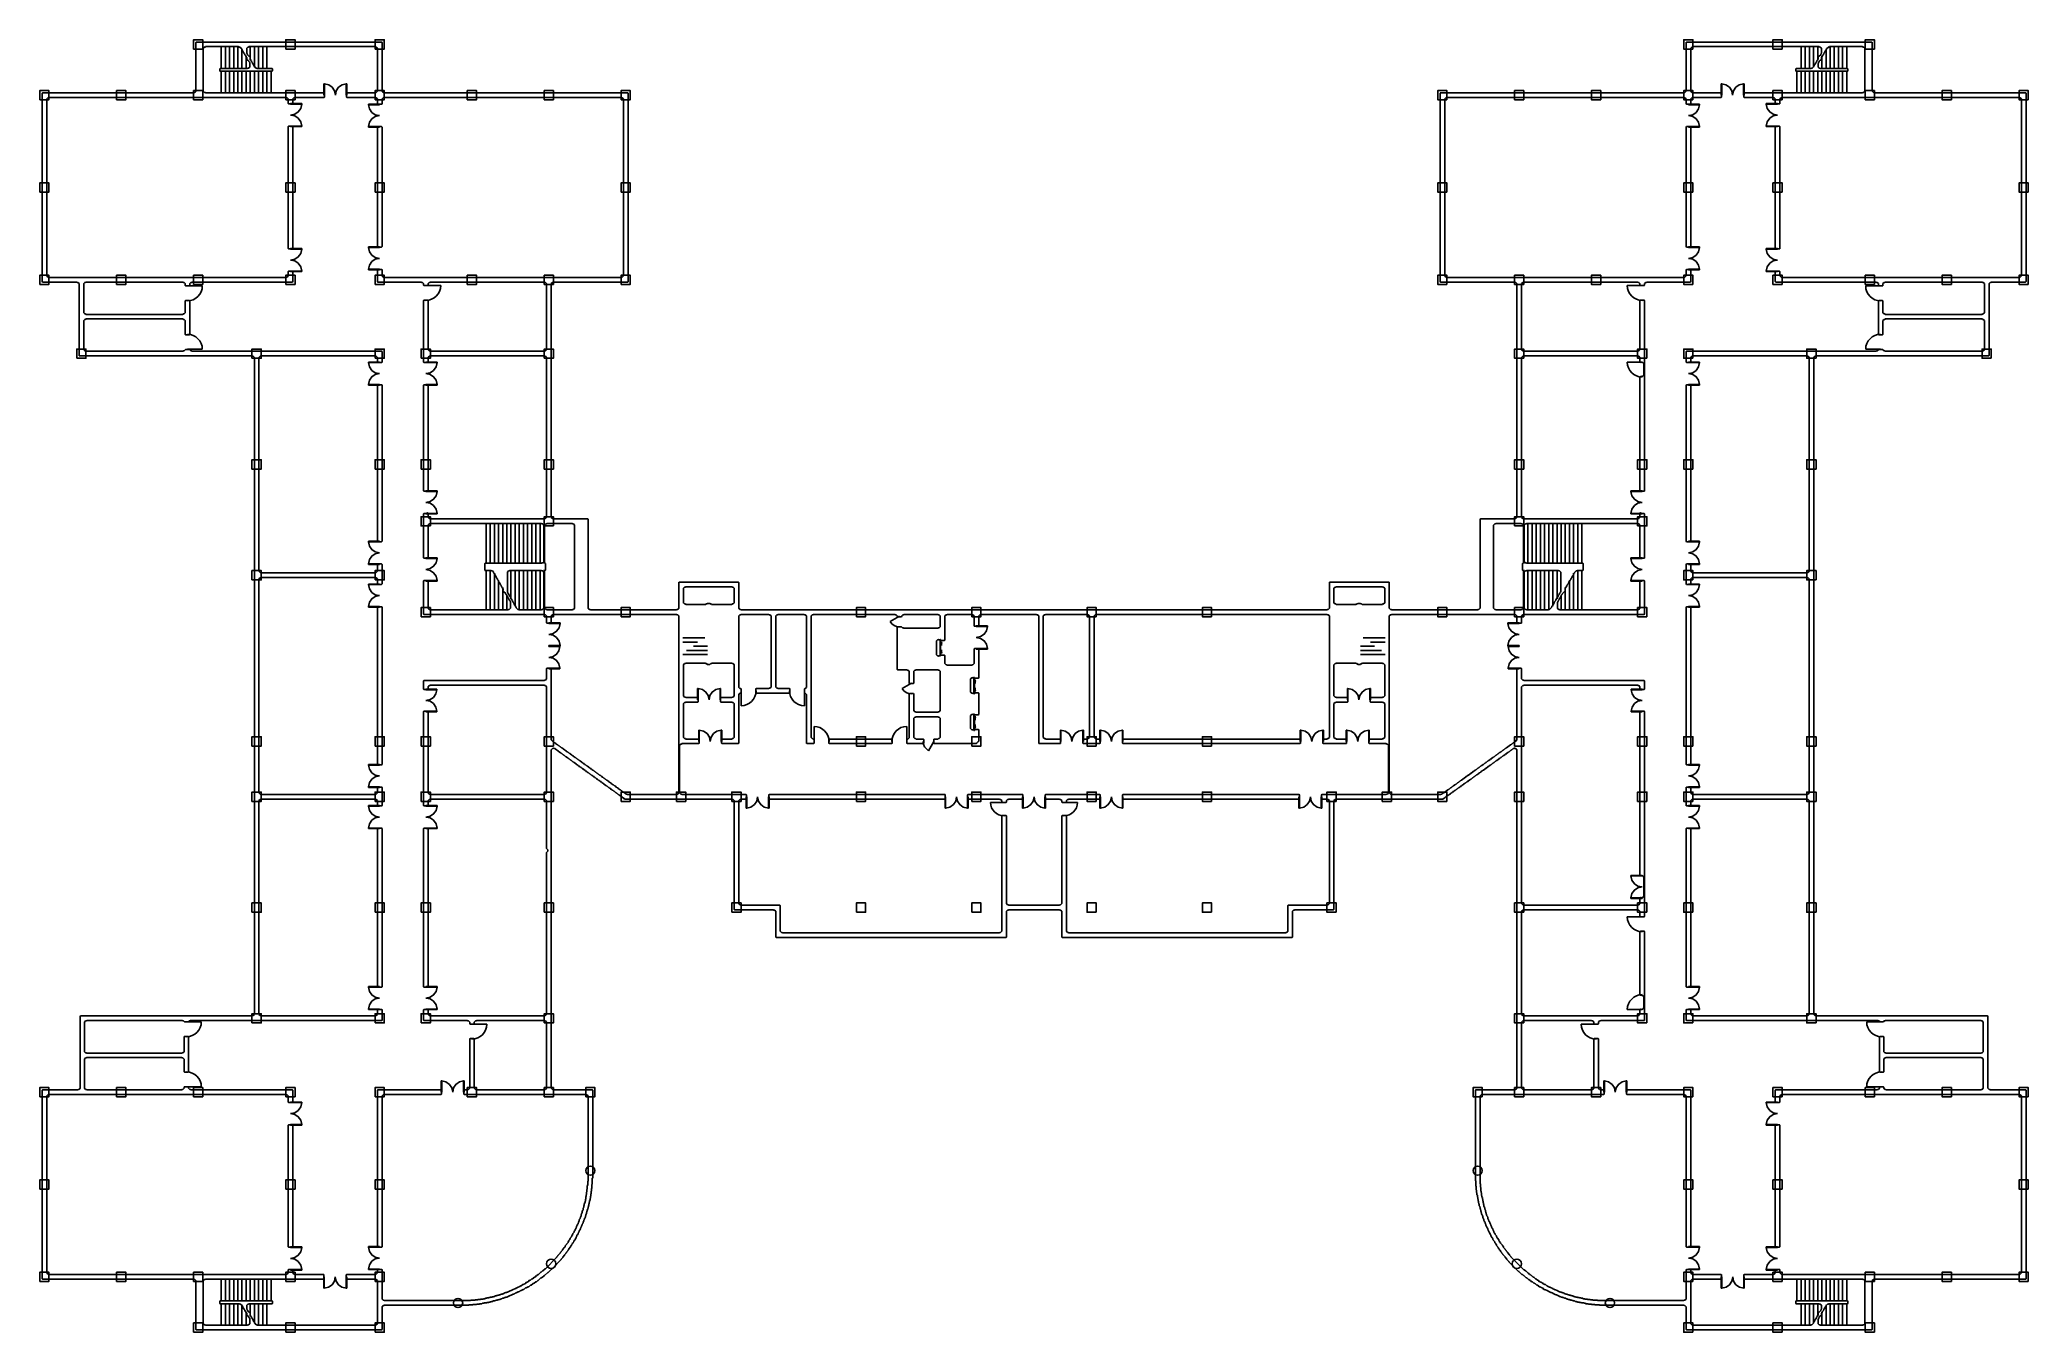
# Model space of a CAD drawing. Header units: metres. Extents: x 17250 to 146550, y 15000 to 99000.
import ezdxf

# ---------------------------------------------------------------- set-up
doc = ezdxf.new("R2010")
doc.units = ezdxf.units.M
for name, color, linetype in [('COL', 5, 'Continuous'), ('DOOR', 30, 'Continuous'), ('STAIR', 7, 'Continuous'), ('WALL', 8, 'Continuous')]:
    doc.layers.add(name, color=color, linetype=linetype)

msp = doc.modelspace()

# ---------------------------------------------------------------- linework, layer by layer
at = {"layer": 'COL'}
for points in [[(27250, 98400), (27850, 98400), (27850, 99000), (27250, 99000), (27250, 98400)], [(33250, 98400), (33850, 98400), (33850, 99000), (33250, 99000), (33250, 98400)], [(39050, 98400), (39650, 98400), (39650, 99000), (39050, 99000), (39050, 98400)], [(124750, 98400), (124750, 99000), (124150, 99000), (124150, 98400), (124750, 98400)], [(130550, 98400), (130550, 99000), (129950, 99000), (129950, 98400), (130550, 98400)], [(136550, 98400), (136550, 99000), (135950, 99000), (135950, 98400), (136550, 98400)], [(17250, 95100), (17850, 95100), (17850, 95700), (17250, 95700), (17250, 95100)], [(22250, 95100), (22850, 95100), (22850, 95700), (22250, 95700), (22250, 95100)], [(27250, 95100), (27850, 95100), (27850, 95700), (27250, 95700), (27250, 95100)], [(33250, 95100), (33850, 95100), (33850, 95700), (33250, 95700), (33250, 95100)], [(39050, 95100), (39650, 95100), (39650, 95700), (39050, 95700), (39050, 95100)], [(45050, 95100), (45650, 95100), (45650, 95700), (45050, 95700), (45050, 95100)], [(50050, 95100), (50650, 95100), (50650, 95700), (50050, 95700), (50050, 95100)], [(55050, 95100), (55650, 95100), (55650, 95700), (55050, 95700), (55050, 95100)], [(108750, 95100), (108750, 95700), (108150, 95700), (108150, 95100), (108750, 95100)], [(113750, 95100), (113750, 95700), (113150, 95700), (113150, 95100), (113750, 95100)], [(118750, 95100), (118750, 95700), (118150, 95700), (118150, 95100), (118750, 95100)], [(124750, 95100), (124750, 95700), (124150, 95700), (124150, 95100), (124750, 95100)], [(130550, 95100), (130550, 95700), (129950, 95700), (129950, 95100), (130550, 95100)], [(136550, 95100), (136550, 95700), (135950, 95700), (135950, 95100), (136550, 95100)], [(141550, 95100), (141550, 95700), (140950, 95700), (140950, 95100), (141550, 95100)], [(146550, 95100), (146550, 95700), (145950, 95700), (145950, 95100), (146550, 95100)], [(17250, 89100), (17850, 89100), (17850, 89700), (17250, 89700), (17250, 89100)], [(33250, 89100), (33850, 89100), (33850, 89700), (33250, 89700), (33250, 89100)], [(39050, 89100), (39650, 89100), (39650, 89700), (39050, 89700), (39050, 89100)], [(55050, 89100), (55650, 89100), (55650, 89700), (55050, 89700), (55050, 89100)], [(108750, 89100), (108750, 89700), (108150, 89700), (108150, 89100), (108750, 89100)], [(124750, 89100), (124750, 89700), (124150, 89700), (124150, 89100), (124750, 89100)], [(130550, 89100), (130550, 89700), (129950, 89700), (129950, 89100), (130550, 89100)], [(146550, 89100), (146550, 89700), (145950, 89700), (145950, 89100), (146550, 89100)], [(17250, 83100), (17850, 83100), (17850, 83700), (17250, 83700), (17250, 83100)], [(22250, 83100), (22850, 83100), (22850, 83700), (22250, 83700), (22250, 83100)], [(27250, 83100), (27850, 83100), (27850, 83700), (27250, 83700), (27250, 83100)], [(33250, 83100), (33850, 83100), (33850, 83700), (33250, 83700), (33250, 83100)], [(39050, 83100), (39650, 83100), (39650, 83700), (39050, 83700), (39050, 83100)], [(45050, 83100), (45650, 83100), (45650, 83700), (45050, 83700), (45050, 83100)], [(50050, 83100), (50650, 83100), (50650, 83700), (50050, 83700), (50050, 83100)], [(55050, 83100), (55650, 83100), (55650, 83700), (55050, 83700), (55050, 83100)], [(108750, 83100), (108750, 83700), (108150, 83700), (108150, 83100), (108750, 83100)], [(113750, 83100), (113750, 83700), (113150, 83700), (113150, 83100), (113750, 83100)], [(118750, 83100), (118750, 83700), (118150, 83700), (118150, 83100), (118750, 83100)], [(124750, 83100), (124750, 83700), (124150, 83700), (124150, 83100), (124750, 83100)], [(130550, 83100), (130550, 83700), (129950, 83700), (129950, 83100), (130550, 83100)], [(136550, 83100), (136550, 83700), (135950, 83700), (135950, 83100), (136550, 83100)], [(141550, 83100), (141550, 83700), (140950, 83700), (140950, 83100), (141550, 83100)], [(146550, 83100), (146550, 83700), (145950, 83700), (145950, 83100), (146550, 83100)], [(19650, 78300), (20250, 78300), (20250, 78900), (19650, 78900), (19650, 78300)], [(31050, 78300), (31650, 78300), (31650, 78900), (31050, 78900), (31050, 78300)], [(39050, 78300), (39650, 78300), (39650, 78900), (39050, 78900), (39050, 78300)], [(42050, 78300), (42650, 78300), (42650, 78900), (42050, 78900), (42050, 78300)], [(50050, 78300), (50650, 78300), (50650, 78900), (50050, 78900), (50050, 78300)], [(113750, 78300), (113750, 78900), (113150, 78900), (113150, 78300), (113750, 78300)], [(121750, 78300), (121750, 78900), (121150, 78900), (121150, 78300), (121750, 78300)], [(124750, 78300), (124750, 78900), (124150, 78900), (124150, 78300), (124750, 78300)], [(132750, 78300), (132750, 78900), (132150, 78900), (132150, 78300), (132750, 78300)], [(144150, 78300), (144150, 78900), (143550, 78900), (143550, 78300), (144150, 78300)], [(31050, 71100), (31650, 71100), (31650, 71700), (31050, 71700), (31050, 71100)], [(39050, 71100), (39650, 71100), (39650, 71700), (39050, 71700), (39050, 71100)], [(42050, 71100), (42650, 71100), (42650, 71700), (42050, 71700), (42050, 71100)], [(50050, 71100), (50650, 71100), (50650, 71700), (50050, 71700), (50050, 71100)], [(113750, 71100), (113750, 71700), (113150, 71700), (113150, 71100), (113750, 71100)], [(121750, 71100), (121750, 71700), (121150, 71700), (121150, 71100), (121750, 71100)], [(124750, 71100), (124750, 71700), (124150, 71700), (124150, 71100), (124750, 71100)], [(132750, 71100), (132750, 71700), (132150, 71700), (132150, 71100), (132750, 71100)], [(42650, 67400), (42650, 68000), (42050, 68000), (42050, 67400), (42650, 67400)], [(50650, 67400), (50650, 68000), (50050, 68000), (50050, 67400), (50650, 67400)], [(113150, 67400), (113750, 67400), (113750, 68000), (113150, 68000), (113150, 67400)], [(121150, 67400), (121750, 67400), (121750, 68000), (121150, 68000), (121150, 67400)], [(31050, 63900), (31650, 63900), (31650, 64500), (31050, 64500), (31050, 63900)], [(39050, 63900), (39650, 63900), (39650, 64500), (39050, 64500), (39050, 63900)], [(124750, 63900), (124750, 64500), (124150, 64500), (124150, 63900), (124750, 63900)], [(132750, 63900), (132750, 64500), (132150, 64500), (132150, 63900), (132750, 63900)], [(42050, 61500), (42650, 61500), (42650, 62100), (42050, 62100), (42050, 61500)], [(50050, 61500), (50650, 61500), (50650, 62100), (50050, 62100), (50050, 61500)], [(55050, 61500), (55650, 61500), (55650, 62100), (55050, 62100), (55050, 61500)], [(70350, 61500), (70950, 61500), (70950, 62100), (70350, 62100), (70350, 61500)], [(77850, 61500), (78450, 61500), (78450, 62100), (77850, 62100), (77850, 61500)], [(85950, 61500), (85950, 62100), (85350, 62100), (85350, 61500), (85950, 61500)], [(93450, 61500), (93450, 62100), (92850, 62100), (92850, 61500), (93450, 61500)], [(108750, 61500), (108750, 62100), (108150, 62100), (108150, 61500), (108750, 61500)], [(113750, 61500), (113750, 62100), (113150, 62100), (113150, 61500), (113750, 61500)], [(121750, 61500), (121750, 62100), (121150, 62100), (121150, 61500), (121750, 61500)], [(31050, 53100), (31650, 53100), (31650, 53700), (31050, 53700), (31050, 53100)], [(39050, 53100), (39650, 53100), (39650, 53700), (39050, 53700), (39050, 53100)], [(42050, 53100), (42650, 53100), (42650, 53700), (42050, 53700), (42050, 53100)], [(50050, 53100), (50650, 53100), (50650, 53700), (50050, 53700), (50050, 53100)], [(70350, 53100), (70950, 53100), (70950, 53700), (70350, 53700), (70350, 53100)], [(77850, 53100), (78450, 53100), (78450, 53700), (77850, 53700), (77850, 53100)], [(85950, 53100), (85950, 53700), (85350, 53700), (85350, 53100), (85950, 53100)], [(93450, 53100), (93450, 53700), (92850, 53700), (92850, 53100), (93450, 53100)], [(113750, 53100), (113750, 53700), (113150, 53700), (113150, 53100), (113750, 53100)], [(121750, 53100), (121750, 53700), (121150, 53700), (121150, 53100), (121750, 53100)], [(124750, 53100), (124750, 53700), (124150, 53700), (124150, 53100), (124750, 53100)], [(132750, 53100), (132750, 53700), (132150, 53700), (132150, 53100), (132750, 53100)], [(31050, 49500), (31650, 49500), (31650, 50100), (31050, 50100), (31050, 49500)], [(39050, 49500), (39650, 49500), (39650, 50100), (39050, 50100), (39050, 49500)], [(42050, 49500), (42650, 49500), (42650, 50100), (42050, 50100), (42050, 49500)], [(50050, 49500), (50650, 49500), (50650, 50100), (50050, 50100), (50050, 49500)], [(55050, 49500), (55650, 49500), (55650, 50100), (55050, 50100), (55050, 49500)], [(58650, 49502), (59250, 49502), (59250, 50102), (58650, 50102), (58650, 49502)], [(62250, 49500), (62850, 49500), (62850, 50100), (62250, 50100), (62250, 49500)], [(70350, 49500), (70950, 49500), (70950, 50100), (70350, 50100), (70350, 49500)], [(77850, 49500), (78450, 49500), (78450, 50100), (77850, 50100), (77850, 49500)], [(85950, 49500), (85950, 50100), (85350, 50100), (85350, 49500), (85950, 49500)], [(93450, 49500), (93450, 50100), (92850, 50100), (92850, 49500), (93450, 49500)], [(101550, 49500), (101550, 50100), (100950, 50100), (100950, 49500), (101550, 49500)], [(105150, 49502), (105150, 50102), (104550, 50102), (104550, 49502), (105150, 49502)], [(108750, 49500), (108750, 50100), (108150, 50100), (108150, 49500), (108750, 49500)], [(113750, 49500), (113750, 50100), (113150, 50100), (113150, 49500), (113750, 49500)], [(121750, 49500), (121750, 50100), (121150, 50100), (121150, 49500), (121750, 49500)], [(124750, 49500), (124750, 50100), (124150, 50100), (124150, 49500), (124750, 49500)], [(132750, 49500), (132750, 50100), (132150, 50100), (132150, 49500), (132750, 49500)], [(31050, 42300), (31650, 42300), (31650, 42900), (31050, 42900), (31050, 42300)], [(39050, 42300), (39650, 42300), (39650, 42900), (39050, 42900), (39050, 42300)], [(42050, 42300), (42650, 42300), (42650, 42900), (42050, 42900), (42050, 42300)], [(50050, 42300), (50650, 42300), (50650, 42900), (50050, 42900), (50050, 42300)], [(62250, 42300), (62850, 42300), (62850, 42900), (62250, 42900), (62250, 42300)], [(70350, 42300), (70950, 42300), (70950, 42900), (70350, 42900), (70350, 42300)], [(77850, 42300), (78450, 42300), (78450, 42900), (77850, 42900), (77850, 42300)], [(85950, 42300), (85950, 42900), (85350, 42900), (85350, 42300), (85950, 42300)], [(93450, 42300), (93450, 42900), (92850, 42900), (92850, 42300), (93450, 42300)], [(101550, 42300), (101550, 42900), (100950, 42900), (100950, 42300), (101550, 42300)], [(113750, 42300), (113750, 42900), (113150, 42900), (113150, 42300), (113750, 42300)], [(121750, 42300), (121750, 42900), (121150, 42900), (121150, 42300), (121750, 42300)], [(124750, 42300), (124750, 42900), (124150, 42900), (124150, 42300), (124750, 42300)], [(132750, 42300), (132750, 42900), (132150, 42900), (132150, 42300), (132750, 42300)], [(31050, 35100), (31650, 35100), (31650, 35700), (31050, 35700), (31050, 35100)], [(39050, 35100), (39650, 35100), (39650, 35700), (39050, 35700), (39050, 35100)], [(42050, 35100), (42650, 35100), (42650, 35700), (42050, 35700), (42050, 35100)], [(50050, 35100), (50650, 35100), (50650, 35700), (50050, 35700), (50050, 35100)], [(113750, 35100), (113750, 35700), (113150, 35700), (113150, 35100), (113750, 35100)], [(121750, 35100), (121750, 35700), (121150, 35700), (121150, 35100), (121750, 35100)], [(124750, 35100), (124750, 35700), (124150, 35700), (124150, 35100), (124750, 35100)], [(132750, 35100), (132750, 35700), (132150, 35700), (132150, 35100), (132750, 35100)], [(17250, 30300), (17850, 30300), (17850, 30900), (17250, 30900), (17250, 30300)], [(22250, 30300), (22850, 30300), (22850, 30900), (22250, 30900), (22250, 30300)], [(27250, 30300), (27850, 30300), (27850, 30900), (27250, 30900), (27250, 30300)], [(33250, 30300), (33850, 30300), (33850, 30900), (33250, 30900), (33250, 30300)], [(39050, 30300), (39650, 30300), (39650, 30900), (39050, 30900), (39050, 30300)], [(45050, 30300), (45650, 30300), (45650, 30900), (45050, 30900), (45050, 30300)], [(50050, 30300), (50650, 30300), (50650, 30900), (50050, 30900), (50050, 30300)], [(52750, 30300), (53350, 30300), (53350, 30900), (52750, 30900), (52750, 30300)], [(111050, 30300), (111050, 30900), (110450, 30900), (110450, 30300), (111050, 30300)], [(113750, 30300), (113750, 30900), (113150, 30900), (113150, 30300), (113750, 30300)], [(118750, 30300), (118750, 30900), (118150, 30900), (118150, 30300), (118750, 30300)], [(124750, 30300), (124750, 30900), (124150, 30900), (124150, 30300), (124750, 30300)], [(130550, 30300), (130550, 30900), (129950, 30900), (129950, 30300), (130550, 30300)], [(136550, 30300), (136550, 30900), (135950, 30900), (135950, 30300), (136550, 30300)], [(141550, 30300), (141550, 30900), (140950, 30900), (140950, 30300), (141550, 30300)], [(146550, 30300), (146550, 30900), (145950, 30900), (145950, 30300), (146550, 30300)], [(17250, 24300), (17850, 24300), (17850, 24900), (17250, 24900), (17250, 24300)], [(33250, 24300), (33850, 24300), (33850, 24900), (33250, 24900), (33250, 24300)], [(39050, 24300), (39650, 24300), (39650, 24900), (39050, 24900), (39050, 24300)], [(53350, 25500), (53326, 25383), (53262, 25288), (53167, 25224), (53050, 25200), (52933, 25224), (52838, 25288), (52774, 25383), (52750, 25500), (52774, 25617), (52838, 25712), (52933, 25776), (53050, 25800), (53167, 25776), (53262, 25712), (53326, 25617), (53350, 25500)], [(111050, 25500), (111026, 25383), (110962, 25288), (110867, 25224), (110750, 25200), (110633, 25224), (110538, 25288), (110474, 25383), (110450, 25500), (110474, 25617), (110538, 25712), (110633, 25776), (110750, 25800), (110867, 25776), (110962, 25712), (111026, 25617), (111050, 25500)], [(124750, 24300), (124750, 24900), (124150, 24900), (124150, 24300), (124750, 24300)], [(130550, 24300), (130550, 24900), (129950, 24900), (129950, 24300), (130550, 24300)], [(146550, 24300), (146550, 24900), (145950, 24900), (145950, 24300), (146550, 24300)], [(50801, 19449), (50778, 19332), (50713, 19237), (50618, 19172), (50501, 19149), (50385, 19172), (50289, 19237), (50225, 19332), (50201, 19449), (50225, 19565), (50289, 19661), (50385, 19725), (50501, 19749), (50618, 19725), (50713, 19661), (50778, 19565), (50801, 19449)], [(113599, 19449), (113575, 19332), (113511, 19237), (113415, 19172), (113299, 19149), (113182, 19172), (113087, 19237), (113022, 19332), (112999, 19449), (113022, 19565), (113087, 19661), (113182, 19725), (113299, 19749), (113415, 19725), (113511, 19661), (113575, 19565), (113599, 19449)], [(17250, 18300), (17850, 18300), (17850, 18900), (17250, 18900), (17250, 18300)], [(22250, 18300), (22850, 18300), (22850, 18900), (22250, 18900), (22250, 18300)], [(27250, 18300), (27850, 18300), (27850, 18900), (27250, 18900), (27250, 18300)], [(33250, 18300), (33850, 18300), (33850, 18900), (33250, 18900), (33250, 18300)], [(39050, 18300), (39650, 18300), (39650, 18900), (39050, 18900), (39050, 18300)], [(124750, 18300), (124750, 18900), (124150, 18900), (124150, 18300), (124750, 18300)], [(130550, 18300), (130550, 18900), (129950, 18900), (129950, 18300), (130550, 18300)], [(136550, 18300), (136550, 18900), (135950, 18900), (135950, 18300), (136550, 18300)], [(141550, 18300), (141550, 18900), (140950, 18900), (140950, 18300), (141550, 18300)], [(146550, 18300), (146550, 18900), (145950, 18900), (145950, 18300), (146550, 18300)], [(44750, 16900), (44726, 16783), (44662, 16688), (44567, 16624), (44450, 16600), (44333, 16624), (44238, 16688), (44174, 16783), (44150, 16900), (44174, 17017), (44238, 17112), (44333, 17176), (44450, 17200), (44567, 17176), (44662, 17112), (44726, 17017), (44750, 16900)], [(119650, 16900), (119626, 16783), (119562, 16688), (119467, 16624), (119350, 16600), (119233, 16624), (119138, 16688), (119074, 16783), (119050, 16900), (119074, 17017), (119138, 17112), (119233, 17176), (119350, 17200), (119467, 17176), (119562, 17112), (119626, 17017), (119650, 16900)], [(27250, 15000), (27850, 15000), (27850, 15600), (27250, 15600), (27250, 15000)], [(33250, 15000), (33850, 15000), (33850, 15600), (33250, 15600), (33250, 15000)], [(39050, 15000), (39650, 15000), (39650, 15600), (39050, 15600), (39050, 15000)], [(124750, 15000), (124750, 15600), (124150, 15600), (124150, 15000), (124750, 15000)], [(130550, 15000), (130550, 15600), (129950, 15600), (129950, 15000), (130550, 15000)], [(136550, 15000), (136550, 15600), (135950, 15600), (135950, 15000), (136550, 15000)]]:
    msp.add_lwpolyline(points, close=True, dxfattribs=at)
at = {"layer": 'DOOR'}
for points in [[(35722, 95400), (35722, 96131)], [(35759, 96131), (35722, 96131)], [(35759, 96131), (36038, 96068), (36264, 95910), (36416, 95680), (36472, 95400)], [(35759, 95400), (35759, 96131)], [(36472, 95400), (36527, 95680), (36679, 95910), (36906, 96068), (37184, 96131)], [(37184, 95400), (37184, 96131)], [(37184, 96131), (37222, 96131)], [(37222, 95400), (37222, 96131)], [(126578, 95400), (126578, 96131)], [(126616, 96131), (126578, 96131)], [(126616, 95400), (126616, 96131)], [(127328, 95400), (127273, 95680), (127121, 95910), (126894, 96068), (126616, 96131)], [(128041, 96131), (127762, 96068), (127536, 95910), (127384, 95680), (127328, 95400)], [(128041, 95400), (128041, 96131)], [(128041, 96131), (128078, 96131)], [(128078, 95400), (128078, 96131)], [(33550, 94858), (34281, 94858)], [(33550, 94858), (33550, 94820)], [(33550, 94820), (34281, 94820)], [(33550, 94108), (33830, 94163), (34060, 94315), (34218, 94541), (34281, 94820)], [(34281, 94820), (34281, 94858)], [(35722, 95400), (35759, 95400)], [(37222, 95400), (37184, 95400)], [(39350, 94820), (38619, 94820)], [(38619, 94782), (38619, 94820)], [(39350, 94782), (38619, 94782)], [(39350, 94070), (39070, 94125), (38840, 94277), (38682, 94504), (38619, 94782)], [(39350, 94820), (39350, 94782)], [(124450, 94820), (125181, 94820)], [(124450, 94820), (124450, 94782)], [(124450, 94782), (125181, 94782)], [(124450, 94070), (124730, 94125), (124960, 94277), (125118, 94504), (125181, 94782)], [(125181, 94782), (125181, 94820)], [(126578, 95400), (126616, 95400)], [(128078, 95400), (128041, 95400)], [(130250, 94858), (129519, 94858)], [(129519, 94820), (129519, 94858)], [(130250, 94820), (129519, 94820)], [(130250, 94108), (129970, 94163), (129740, 94315), (129582, 94541), (129519, 94820)], [(130250, 94858), (130250, 94820)], [(34281, 93395), (34218, 93674), (34060, 93900), (33830, 94052), (33550, 94108)], [(33550, 93395), (34281, 93395)], [(33550, 93358), (33550, 93395)], [(33550, 93358), (34281, 93358)], [(34281, 93395), (34281, 93358)], [(38619, 93357), (38682, 93636), (38840, 93862), (39070, 94014), (39350, 94070)], [(39350, 93357), (38619, 93357)], [(38619, 93357), (38619, 93320)], [(39350, 93320), (38619, 93320)], [(39350, 93320), (39350, 93357)], [(125181, 93357), (125118, 93636), (124960, 93862), (124730, 94014), (124450, 94070)], [(124450, 93357), (125181, 93357)], [(124450, 93320), (124450, 93357)], [(124450, 93320), (125181, 93320)], [(125181, 93357), (125181, 93320)], [(129519, 93395), (129582, 93674), (129740, 93900), (129970, 94052), (130250, 94108)], [(130250, 93395), (129519, 93395)], [(129519, 93395), (129519, 93358)], [(130250, 93358), (129519, 93358)], [(130250, 93358), (130250, 93395)], [(33550, 85432), (34281, 85432)], [(33550, 85432), (33550, 85394)], [(33550, 85394), (34281, 85394)], [(33550, 84682), (33830, 84738), (34060, 84890), (34218, 85116), (34281, 85394)], [(34281, 85394), (34281, 85432)], [(39350, 85545), (38619, 85545)], [(38619, 85507), (38619, 85545)], [(39350, 85507), (38619, 85507)], [(39350, 84795), (39070, 84851), (38840, 85003), (38682, 85229), (38619, 85507)], [(39350, 85545), (39350, 85507)], [(124450, 85545), (125181, 85545)], [(124450, 85545), (124450, 85507)], [(124450, 85507), (125181, 85507)], [(124450, 84795), (124730, 84851), (124960, 85003), (125118, 85229), (125181, 85507)], [(125181, 85507), (125181, 85545)], [(130250, 85432), (129519, 85432)], [(129519, 85394), (129519, 85432)], [(130250, 85394), (129519, 85394)], [(130250, 84682), (129970, 84738), (129740, 84890), (129582, 85116), (129519, 85394)], [(130250, 85432), (130250, 85394)], [(34281, 83969), (34218, 84248), (34060, 84474), (33830, 84626), (33550, 84682)], [(38619, 84082), (38682, 84361), (38840, 84587), (39070, 84739), (39350, 84795)], [(39350, 84082), (38619, 84082)], [(38619, 84082), (38619, 84045)], [(39350, 84045), (39350, 84082)], [(125181, 84082), (125118, 84361), (124960, 84587), (124730, 84739), (124450, 84795)], [(124450, 84082), (125181, 84082)], [(124450, 84045), (124450, 84082)], [(125181, 84082), (125181, 84045)], [(129519, 83969), (129582, 84248), (129740, 84474), (129970, 84626), (130250, 84682)], [(26850, 83002), (27820, 83002)], [(27820, 83002), (27800, 82807), (27744, 82624), (27654, 82460), (27536, 82316), (27392, 82198), (27228, 82108), (27045, 82052), (26850, 82032)], [(33550, 83969), (34281, 83969)], [(33550, 83932), (33550, 83969)], [(33550, 83932), (34281, 83932)], [(34281, 83969), (34281, 83932)], [(39350, 84045), (38619, 84045)], [(42350, 83029), (43320, 83029)], [(43320, 83029), (43300, 82834), (43244, 82651), (43154, 82487), (43036, 82343), (42892, 82225), (42728, 82135), (42545, 82079), (42350, 82059)], [(121450, 83029), (120480, 83029)], [(120480, 83029), (120500, 82834), (120556, 82651), (120646, 82487), (120764, 82343), (120908, 82225), (121072, 82135), (121255, 82079), (121450, 82059)], [(124450, 84045), (125181, 84045)], [(130250, 83969), (129519, 83969)], [(129519, 83969), (129519, 83932)], [(130250, 83932), (129519, 83932)], [(130250, 83932), (130250, 83969)], [(136950, 83002), (135980, 83002)], [(135980, 83002), (136000, 82807), (136056, 82624), (136146, 82460), (136264, 82316), (136408, 82198), (136572, 82108), (136755, 82052), (136950, 82032)], [(27820, 78885), (27800, 79081), (27744, 79263), (27654, 79428), (27536, 79571), (27392, 79690), (27228, 79779), (27045, 79836), (26850, 79855)], [(26850, 78885), (27820, 78885)], [(135980, 78885), (136000, 79081), (136056, 79263), (136146, 79428), (136264, 79571), (136408, 79690), (136572, 79779), (136755, 79836), (136950, 79855)], [(136950, 78885), (135980, 78885)], [(39350, 78053), (38619, 78053)], [(38619, 78015), (38619, 78053)], [(38619, 78015), (38682, 77737), (38840, 77510), (39070, 77358), (39350, 77303)], [(39350, 78015), (38619, 78015)], [(39350, 78053), (39350, 78015)], [(42350, 78053), (43081, 78053)], [(42350, 78053), (42350, 78015)], [(43081, 78015), (43018, 77737), (42860, 77510), (42630, 77358), (42350, 77303)], [(42350, 78015), (43081, 78015)], [(43081, 78015), (43081, 78053)], [(121450, 78047), (120480, 78047)], [(120480, 78047), (120500, 77851), (120556, 77669), (120646, 77504), (120764, 77361), (120908, 77242), (121072, 77153), (121255, 77096), (121450, 77077)], [(124450, 78053), (125181, 78053)], [(124450, 78053), (124450, 78015)], [(125181, 78015), (125118, 77737), (124960, 77510), (124730, 77358), (124450, 77303)], [(124450, 78015), (125181, 78015)], [(125181, 78015), (125181, 78053)], [(39350, 77303), (39070, 77247), (38840, 77095), (38682, 76869), (38619, 76590)], [(39350, 76590), (38619, 76590)], [(38619, 76590), (38619, 76553)], [(39350, 76553), (38619, 76553)], [(39350, 76553), (39350, 76590)], [(42350, 77303), (42630, 77247), (42860, 77095), (43018, 76869), (43081, 76590)], [(42350, 76590), (43081, 76590)], [(42350, 76553), (42350, 76590)], [(42350, 76553), (43081, 76553)], [(43081, 76590), (43081, 76553)], [(124450, 77303), (124730, 77247), (124960, 77095), (125118, 76869), (125181, 76590)], [(124450, 76590), (125181, 76590)], [(124450, 76553), (124450, 76590)], [(124450, 76553), (125181, 76553)], [(125181, 76590), (125181, 76553)], [(42350, 69684), (43081, 69684)], [(42350, 69684), (42350, 69646)], [(42350, 69646), (43081, 69646)], [(42350, 68934), (42630, 68989), (42860, 69141), (43018, 69368), (43081, 69646)], [(43081, 68221), (43018, 68500), (42860, 68726), (42630, 68878), (42350, 68934)], [(43081, 69646), (43081, 69684)], [(121450, 69684), (120719, 69684)], [(120719, 69646), (120719, 69684)], [(121450, 69646), (120719, 69646)], [(121450, 68934), (121170, 68989), (120940, 69141), (120782, 69368), (120719, 69646)], [(120719, 68221), (120782, 68500), (120940, 68726), (121170, 68878), (121450, 68934)], [(121450, 69684), (121450, 69646)], [(42350, 68221), (43081, 68221)], [(42350, 68184), (42350, 68221)], [(42350, 68184), (43081, 68184)], [(43081, 68221), (43081, 68184)], [(121450, 68221), (120719, 68221)], [(120719, 68221), (120719, 68184)], [(121450, 68184), (120719, 68184)], [(121450, 68184), (121450, 68221)], [(39350, 66406), (38619, 66406)], [(38619, 66368), (38619, 66406)], [(38619, 66368), (38682, 66090), (38840, 65863), (39070, 65711), (39350, 65656)], [(39350, 66368), (38619, 66368)], [(39350, 66406), (39350, 66368)], [(124450, 66406), (125181, 66406)], [(124450, 66406), (124450, 66368)], [(125181, 66368), (125118, 66090), (124960, 65863), (124730, 65711), (124450, 65656)], [(124450, 66368), (125181, 66368)], [(125181, 66368), (125181, 66406)], [(39350, 65656), (39070, 65600), (38840, 65448), (38682, 65222), (38619, 64943)], [(39350, 64943), (38619, 64943)], [(38619, 64943), (38619, 64906)], [(39350, 64906), (38619, 64906)], [(39350, 64906), (39350, 64943)], [(42350, 65322), (43081, 65322)], [(42350, 65322), (42350, 65285)], [(42350, 65285), (43081, 65285)], [(42350, 64572), (42630, 64628), (42860, 64780), (43018, 65006), (43081, 65285)], [(43081, 65285), (43081, 65322)], [(121450, 65322), (120719, 65322)], [(120719, 65285), (120719, 65322)], [(121450, 65285), (120719, 65285)], [(121450, 64572), (121170, 64628), (120940, 64780), (120782, 65006), (120719, 65285)], [(121450, 65322), (121450, 65285)], [(124450, 65656), (124730, 65600), (124960, 65448), (125118, 65222), (125181, 64943)], [(124450, 64943), (125181, 64943)], [(124450, 64906), (124450, 64943)], [(124450, 64906), (125181, 64906)], [(125181, 64943), (125181, 64906)], [(39350, 63629), (38619, 63629)], [(38619, 63591), (38619, 63629)], [(38619, 63591), (38682, 63313), (38840, 63086), (39070, 62934), (39350, 62879)], [(39350, 63591), (38619, 63591)], [(39350, 63629), (39350, 63591)], [(43081, 63860), (43018, 64138), (42860, 64365), (42630, 64517), (42350, 64572)], [(42350, 63860), (43081, 63860)], [(42350, 63822), (42350, 63860)], [(42350, 63822), (43081, 63822)], [(43081, 63860), (43081, 63822)], [(120719, 63860), (120782, 64138), (120940, 64365), (121170, 64517), (121450, 64572)], [(121450, 63860), (120719, 63860)], [(120719, 63860), (120719, 63822)], [(121450, 63822), (120719, 63822)], [(121450, 63822), (121450, 63860)], [(124450, 63629), (125181, 63629)], [(124450, 63629), (124450, 63591)], [(125181, 63591), (125118, 63313), (124960, 63086), (124730, 62934), (124450, 62879)], [(124450, 63591), (125181, 63591)], [(125181, 63591), (125181, 63629)], [(39350, 62879), (39070, 62823), (38840, 62671), (38682, 62445), (38619, 62166)], [(39350, 62166), (38619, 62166)], [(38619, 62166), (38619, 62129)], [(39350, 62129), (38619, 62129)], [(39350, 62129), (39350, 62166)], [(124450, 62879), (124730, 62823), (124960, 62671), (125118, 62445), (125181, 62166)], [(124450, 62166), (125181, 62166)], [(124450, 62129), (124450, 62166)], [(124450, 62129), (125181, 62129)], [(125181, 62166), (125181, 62129)], [(50350, 61100), (51081, 61100)], [(50350, 61100), (50350, 61062)], [(50350, 61062), (51081, 61062)], [(50350, 60350), (50630, 60405), (50860, 60557), (51018, 60784), (51081, 61062)], [(51081, 61062), (51081, 61100)], [(73150, 61540), (72544, 61190)], [(72544, 61190), (72656, 61044), (72800, 60934), (72967, 60864), (73150, 60840)], [(78150, 60903), (78881, 60903)], [(78150, 60903), (78150, 60865)], [(78150, 60865), (78881, 60865)], [(78150, 60153), (78430, 60209), (78660, 60361), (78818, 60587), (78881, 60865)], [(78881, 60865), (78881, 60903)], [(113450, 61100), (112719, 61100)], [(112719, 61062), (112719, 61100)], [(113450, 61062), (112719, 61062)], [(113450, 60350), (113170, 60405), (112940, 60557), (112782, 60784), (112719, 61062)], [(113450, 61100), (113450, 61062)], [(51081, 59637), (51018, 59916), (50860, 60142), (50630, 60294), (50350, 60350)], [(50350, 59637), (51081, 59637)], [(50350, 59600), (50350, 59637)], [(50350, 59600), (51068, 59600)], [(50350, 59600), (50350, 59563)], [(50350, 59600), (51081, 59600)], [(50350, 59563), (51068, 59563)], [(50350, 58863), (50625, 58918), (50851, 59067), (51006, 59289), (51068, 59563)], [(51068, 59563), (51068, 59600)], [(51081, 59637), (51081, 59600)], [(75792, 60023), (75827, 60023)], [(75792, 59490), (75792, 60023)], [(75827, 59490), (75792, 59490)], [(75792, 58956), (75792, 59490)], [(75827, 59490), (75827, 60023)], [(75827, 58956), (75827, 59490)], [(75885, 59875), (75885, 59629)], [(75885, 59875), (75899, 59790)], [(75899, 59790), (75885, 59790)], [(78881, 59440), (78818, 59719), (78660, 59945), (78430, 60097), (78150, 60153)], [(112719, 59637), (112782, 59916), (112940, 60142), (113170, 60294), (113450, 60350)], [(113450, 59637), (112719, 59637)], [(112719, 59637), (112719, 59600)], [(113450, 59600), (112719, 59600)], [(113450, 59600), (112732, 59600)], [(112732, 59563), (112732, 59600)], [(113450, 59563), (112732, 59563)], [(113450, 58863), (113175, 58918), (112949, 59067), (112794, 59289), (112732, 59563)], [(113450, 59600), (113450, 59637)], [(113450, 59600), (113450, 59563)], [(51068, 58163), (51006, 58437), (50851, 58659), (50625, 58808), (50350, 58863)], [(75792, 58956), (75827, 58956)], [(75885, 59104), (75885, 59350)], [(75899, 59190), (75885, 59190)], [(75885, 59104), (75899, 59190)], [(78150, 59440), (78881, 59440)], [(78150, 59403), (78150, 59440)], [(78150, 59403), (78881, 59403)], [(78881, 59440), (78881, 59403)], [(112732, 58163), (112794, 58437), (112949, 58659), (113175, 58808), (113450, 58863)], [(50350, 58163), (51068, 58163)], [(50350, 58126), (50350, 58163)], [(50350, 58126), (51068, 58126)], [(51068, 58163), (51068, 58126)], [(73930, 57187), (73324, 56837)], [(77992, 57556), (78027, 57556)], [(77992, 57022), (77992, 57556)], [(78027, 57022), (77992, 57022)], [(77992, 56489), (77992, 57022)], [(78027, 57022), (78027, 57556)], [(78027, 56489), (78027, 57022)], [(78085, 57408), (78085, 57162)], [(78085, 57408), (78099, 57322)], [(78099, 57322), (78085, 57322)], [(113450, 58163), (112732, 58163)], [(112732, 58163), (112732, 58126)], [(113450, 58126), (112732, 58126)], [(113450, 58126), (113450, 58163)], [(42350, 56796), (43068, 56796)], [(42350, 56796), (42350, 56759)], [(42350, 56759), (43068, 56759)], [(42350, 56060), (42625, 56114), (42851, 56263), (43006, 56486), (43068, 56759)], [(43068, 55360), (43006, 55633), (42851, 55856), (42625, 56005), (42350, 56060)], [(43068, 56759), (43068, 56796)], [(60024, 56100), (60024, 56831)], [(60062, 56831), (60024, 56831)], [(60024, 56100), (60062, 56100)], [(60062, 56100), (60062, 56831)], [(60774, 56100), (60719, 56380), (60567, 56610), (60340, 56768), (60062, 56831)], [(61487, 56831), (61208, 56768), (60982, 56610), (60830, 56380), (60774, 56100)], [(61487, 56100), (61487, 56831)], [(61487, 56831), (61524, 56831)], [(61524, 56100), (61487, 56100)], [(61524, 56100), (61524, 56831)], [(62855, 56686), (62855, 55716)], [(62855, 55716), (63050, 55735), (63232, 55792), (63397, 55881), (63540, 56000), (63659, 56143), (63748, 56308), (63805, 56490), (63825, 56686)], [(66971, 55716), (66775, 55735), (66593, 55792), (66428, 55881), (66285, 56000), (66166, 56143), (66077, 56308), (66020, 56490), (66001, 56686)], [(66971, 56686), (66971, 55716)], [(73324, 56837), (73436, 56690), (73580, 56580), (73747, 56511), (73930, 56487)], [(77992, 56489), (78027, 56489)], [(78085, 56637), (78085, 56883)], [(78099, 56723), (78085, 56723)], [(78085, 56637), (78099, 56723)], [(102276, 56100), (102276, 56831)], [(102313, 56831), (102276, 56831)], [(102276, 56100), (102313, 56100)], [(102313, 56831), (102592, 56768), (102818, 56610), (102970, 56380), (103026, 56100)], [(102313, 56100), (102313, 56831)], [(103026, 56100), (103081, 56380), (103233, 56610), (103460, 56768), (103738, 56831)], [(103738, 56100), (103738, 56831)], [(103738, 56831), (103776, 56831)], [(103776, 56100), (103738, 56100)], [(103776, 56100), (103776, 56831)], [(121450, 56796), (120732, 56796)], [(120732, 56759), (120732, 56796)], [(121450, 56759), (120732, 56759)], [(121450, 56060), (121175, 56114), (120949, 56263), (120794, 56486), (120732, 56759)], [(120732, 55360), (120794, 55633), (120949, 55856), (121175, 56005), (121450, 56060)], [(121450, 56796), (121450, 56759)], [(42350, 55360), (43068, 55360)], [(42350, 55323), (42350, 55360)], [(42350, 55323), (43068, 55323)], [(43068, 55360), (43068, 55323)], [(67600, 53400), (67600, 54370)], [(67600, 54370), (67795, 54350), (67977, 54294), (68142, 54204), (68286, 54086), (68404, 53942), (68494, 53778), (68550, 53595), (68570, 53400)], [(73629, 54370), (73433, 54350), (73251, 54294), (73086, 54204), (72943, 54086), (72824, 53942), (72735, 53778), (72678, 53595), (72659, 53400)], [(73629, 53400), (73629, 54370)], [(77992, 55178), (78027, 55178)], [(77992, 54645), (77992, 55178)], [(78027, 54645), (77992, 54645)], [(77992, 54112), (77992, 54645)], [(78027, 54645), (78027, 55178)], [(78027, 54112), (78027, 54645)], [(78085, 55030), (78085, 54785)], [(78085, 55030), (78099, 54945)], [(78099, 54945), (78085, 54945)], [(78085, 54260), (78085, 54506)], [(78099, 54345), (78085, 54345)], [(78085, 54260), (78099, 54345)], [(121450, 55360), (120732, 55360)], [(120732, 55360), (120732, 55323)], [(121450, 55323), (120732, 55323)], [(121450, 55323), (121450, 55360)], [(60096, 53400), (60096, 54131)], [(60133, 54131), (60096, 54131)], [(60096, 53400), (60133, 53400)], [(60133, 54131), (60412, 54068), (60638, 53910), (60790, 53680), (60846, 53400)], [(60133, 53400), (60133, 54131)], [(60846, 53400), (60901, 53680), (61053, 53910), (61280, 54068), (61558, 54131)], [(61558, 53400), (61558, 54131)], [(61558, 54131), (61596, 54131)], [(61596, 53400), (61558, 53400)], [(61596, 53400), (61596, 54131)], [(75045, 52794), (74899, 52906), (74789, 53050), (74719, 53217), (74695, 53400)], [(75395, 53400), (75045, 52794)], [(77992, 54112), (78027, 54112)], [(83616, 53400), (83616, 54131)], [(83654, 54131), (83616, 54131)], [(83616, 53400), (83654, 53400)], [(83654, 53400), (83654, 54131)], [(84366, 53400), (84311, 53680), (84159, 53910), (83932, 54068), (83654, 54131)], [(85079, 54131), (84800, 54068), (84574, 53910), (84422, 53680), (84366, 53400)], [(85079, 53400), (85079, 54131)], [(85079, 54131), (85116, 54131)], [(85116, 53400), (85079, 53400)], [(85116, 53400), (85116, 54131)], [(86184, 53400), (86184, 54131)], [(86221, 54131), (86184, 54131)], [(86184, 53400), (86221, 53400)], [(86221, 54131), (86500, 54068), (86726, 53910), (86878, 53680), (86934, 53400)], [(86221, 53400), (86221, 54131)], [(86934, 53400), (86989, 53680), (87141, 53910), (87368, 54068), (87646, 54131)], [(87646, 53400), (87646, 54131)], [(87646, 54131), (87684, 54131)], [(87684, 53400), (87646, 53400)], [(87684, 53400), (87684, 54131)], [(99216, 53400), (99216, 54131)], [(99254, 54131), (99216, 54131)], [(99216, 53400), (99254, 53400)], [(99254, 53400), (99254, 54131)], [(99966, 53400), (99911, 53680), (99759, 53910), (99532, 54068), (99254, 54131)], [(100679, 54131), (100400, 54068), (100174, 53910), (100022, 53680), (99966, 53400)], [(100679, 53400), (100679, 54131)], [(100679, 54131), (100716, 54131)], [(100716, 53400), (100679, 53400)], [(100716, 53400), (100716, 54131)], [(102204, 53400), (102204, 54131)], [(102242, 54131), (102204, 54131)], [(102204, 53400), (102242, 53400)], [(102242, 53400), (102242, 54131)], [(102954, 53400), (102899, 53680), (102747, 53910), (102520, 54068), (102242, 54131)], [(103667, 54131), (103388, 54068), (103162, 53910), (103010, 53680), (102954, 53400)], [(103667, 53400), (103667, 54131)], [(103667, 54131), (103704, 54131)], [(103704, 53400), (103667, 53400)], [(103704, 53400), (103704, 54131)], [(39350, 51902), (38619, 51902)], [(38619, 51864), (38619, 51902)], [(38619, 51864), (38682, 51586), (38840, 51359), (39070, 51207), (39350, 51152)], [(39350, 51864), (38619, 51864)], [(39350, 51902), (39350, 51864)], [(124450, 51902), (125181, 51902)], [(124450, 51902), (124450, 51864)], [(125181, 51864), (125118, 51586), (124960, 51359), (124730, 51207), (124450, 51152)], [(124450, 51864), (125181, 51864)], [(125181, 51864), (125181, 51902)], [(39350, 51152), (39070, 51096), (38840, 50944), (38682, 50718), (38619, 50439)], [(39350, 50439), (38619, 50439)], [(38619, 50439), (38619, 50402)], [(39350, 50402), (39350, 50439)], [(124450, 51152), (124730, 51096), (124960, 50944), (125118, 50718), (125181, 50439)], [(124450, 50439), (125181, 50439)], [(124450, 50402), (124450, 50439)], [(125181, 50439), (125181, 50402)], [(39350, 50402), (38619, 50402)], [(39350, 49230), (38619, 49230)], [(38619, 49192), (38619, 49230)], [(38619, 49192), (38682, 48913), (38840, 48687), (39070, 48535), (39350, 48480)], [(39350, 49192), (38619, 49192)], [(39350, 49230), (39350, 49192)], [(42350, 49230), (43081, 49230)], [(42350, 49230), (42350, 49192)], [(43081, 49192), (43018, 48913), (42860, 48687), (42630, 48535), (42350, 48480)], [(42350, 49192), (43081, 49192)], [(43081, 49192), (43081, 49230)], [(63180, 49800), (63180, 49069)], [(63180, 49800), (63218, 49800)], [(63218, 49800), (63218, 49069)], [(63930, 49800), (63874, 49520), (63722, 49290), (63496, 49132), (63218, 49069)], [(64643, 49069), (64364, 49132), (64138, 49290), (63986, 49520), (63930, 49800)], [(64643, 49800), (64643, 49069)], [(64680, 49800), (64643, 49800)], [(64680, 49800), (64680, 49069)], [(76116, 49800), (76116, 49069)], [(76116, 49800), (76154, 49800)], [(76154, 49800), (76154, 49069)], [(76866, 49800), (76811, 49520), (76659, 49290), (76432, 49132), (76154, 49069)], [(77579, 49069), (77300, 49132), (77074, 49290), (76922, 49520), (76866, 49800)], [(77579, 49800), (77579, 49069)], [(77616, 49800), (77579, 49800)], [(77616, 49800), (77616, 49069)], [(79950, 49430), (79077, 49430)], [(79077, 49430), (79095, 49254), (79146, 49090), (79226, 48942), (79333, 48813), (79462, 48706), (79610, 48626), (79774, 48575), (79950, 48557)], [(81150, 49800), (81150, 49069)], [(81150, 49800), (81187, 49800)], [(81150, 49800), (81150, 49069)], [(81150, 49800), (81187, 49800)], [(81150, 49800), (81150, 49069)], [(81150, 49800), (81187, 49800)], [(81150, 49800), (81150, 49069)], [(81150, 49800), (81187, 49800)], [(81187, 49069), (81466, 49132), (81692, 49290), (81844, 49520), (81900, 49800)], [(81187, 49800), (81187, 49069)], [(81187, 49800), (81187, 49069)], [(81900, 49800), (81844, 49520), (81692, 49290), (81466, 49132), (81187, 49069)], [(81187, 49800), (81187, 49069)], [(81900, 49800), (81844, 49520), (81692, 49290), (81466, 49132), (81187, 49069)], [(81187, 49069), (81466, 49132), (81692, 49290), (81844, 49520), (81900, 49800)], [(81187, 49800), (81187, 49069)], [(81900, 49800), (81956, 49520), (82108, 49290), (82334, 49132), (82612, 49069)], [(82612, 49069), (82334, 49132), (82108, 49290), (81956, 49520), (81900, 49800)], [(82612, 49069), (82334, 49132), (82108, 49290), (81956, 49520), (81900, 49800)], [(81900, 49800), (81956, 49520), (82108, 49290), (82334, 49132), (82612, 49069)], [(82612, 49800), (82612, 49069)], [(82650, 49800), (82612, 49800)], [(82612, 49800), (82612, 49069)], [(82650, 49800), (82612, 49800)], [(82612, 49800), (82612, 49069)], [(82650, 49800), (82612, 49800)], [(82612, 49800), (82612, 49069)], [(82650, 49800), (82612, 49800)], [(82650, 49800), (82650, 49069)], [(82650, 49800), (82650, 49069)], [(82650, 49800), (82650, 49069)], [(82650, 49800), (82650, 49069)], [(83850, 49430), (84723, 49430)], [(84723, 49430), (84705, 49254), (84654, 49090), (84574, 48942), (84467, 48813), (84338, 48706), (84190, 48626), (84026, 48575), (83850, 48557)], [(86184, 49800), (86184, 49069)], [(86184, 49800), (86221, 49800)], [(86221, 49069), (86500, 49132), (86726, 49290), (86878, 49520), (86934, 49800)], [(86221, 49800), (86221, 49069)], [(86934, 49800), (86989, 49520), (87141, 49290), (87368, 49132), (87646, 49069)], [(87646, 49800), (87646, 49069)], [(87684, 49800), (87646, 49800)], [(87684, 49800), (87684, 49069)], [(99120, 49800), (99120, 49069)], [(99120, 49800), (99157, 49800)], [(99157, 49069), (99436, 49132), (99662, 49290), (99814, 49520), (99870, 49800)], [(99157, 49800), (99157, 49069)], [(99870, 49800), (99926, 49520), (100078, 49290), (100304, 49132), (100582, 49069)], [(100582, 49800), (100582, 49069)], [(100620, 49800), (100582, 49800)], [(100620, 49800), (100620, 49069)], [(124450, 50402), (125181, 50402)], [(124450, 49230), (125181, 49230)], [(124450, 49230), (124450, 49192)], [(125181, 49192), (125118, 48913), (124960, 48687), (124730, 48535), (124450, 48480)], [(124450, 49192), (125181, 49192)], [(125181, 49192), (125181, 49230)], [(39350, 48480), (39070, 48424), (38840, 48272), (38682, 48046), (38619, 47767)], [(42350, 48480), (42630, 48424), (42860, 48272), (43018, 48046), (43081, 47767)], [(63218, 49069), (63180, 49069)], [(64643, 49069), (64680, 49069)], [(76154, 49069), (76116, 49069)], [(77579, 49069), (77616, 49069)], [(81187, 49069), (81150, 49069)], [(81187, 49069), (81150, 49069)], [(81187, 49069), (81150, 49069)], [(81187, 49069), (81150, 49069)], [(82612, 49069), (82650, 49069)], [(82612, 49069), (82650, 49069)], [(82612, 49069), (82650, 49069)], [(82612, 49069), (82650, 49069)], [(86221, 49069), (86184, 49069)], [(87646, 49069), (87684, 49069)], [(99157, 49069), (99120, 49069)], [(100582, 49069), (100620, 49069)], [(124450, 48480), (124730, 48424), (124960, 48272), (125118, 48046), (125181, 47767)], [(39350, 47767), (38619, 47767)], [(38619, 47767), (38619, 47730)], [(39350, 47730), (38619, 47730)], [(39350, 47730), (39350, 47767)], [(42350, 47767), (43081, 47767)], [(42350, 47730), (42350, 47767)], [(42350, 47730), (43081, 47730)], [(43081, 47767), (43081, 47730)], [(124450, 47767), (125181, 47767)], [(124450, 47730), (124450, 47767)], [(124450, 47730), (125181, 47730)], [(125181, 47767), (125181, 47730)], [(121450, 44694), (120719, 44694)], [(120719, 44656), (120719, 44694)], [(121450, 44656), (120719, 44656)], [(121450, 43944), (121170, 43999), (120940, 44151), (120782, 44378), (120719, 44656)], [(121450, 44694), (121450, 44656)], [(120719, 43231), (120782, 43510), (120940, 43736), (121170, 43888), (121450, 43944)], [(121450, 43231), (120719, 43231)], [(120719, 43231), (120719, 43194)], [(121450, 43194), (120719, 43194)], [(121450, 43194), (121450, 43231)], [(121450, 42000), (120480, 42000)], [(120480, 42000), (120500, 41805), (120556, 41623), (120646, 41458), (120764, 41314), (120908, 41196), (121072, 41106), (121255, 41050), (121450, 41030)], [(39350, 37465), (38619, 37465)], [(38619, 37428), (38619, 37465)], [(38619, 37428), (38682, 37149), (38840, 36923), (39070, 36771), (39350, 36715)], [(39350, 37428), (38619, 37428)], [(39350, 36715), (39070, 36660), (38840, 36508), (38682, 36281), (38619, 36003)], [(39350, 37465), (39350, 37428)], [(42350, 37465), (43081, 37465)], [(42350, 37465), (42350, 37428)], [(43081, 37428), (43018, 37149), (42860, 36923), (42630, 36771), (42350, 36715)], [(42350, 37428), (43081, 37428)], [(42350, 36715), (42630, 36660), (42860, 36508), (43018, 36281), (43081, 36003)], [(43081, 37428), (43081, 37465)], [(120480, 35970), (120500, 36166), (120556, 36348), (120646, 36513), (120764, 36656), (120908, 36775), (121072, 36864), (121255, 36921), (121450, 36940)], [(124450, 37465), (125181, 37465)], [(124450, 37465), (124450, 37428)], [(125181, 37428), (125118, 37149), (124960, 36923), (124730, 36771), (124450, 36715)], [(124450, 37428), (125181, 37428)], [(124450, 36715), (124730, 36660), (124960, 36508), (125118, 36281), (125181, 36003)], [(125181, 37428), (125181, 37465)], [(26785, 35172), (27755, 35172)], [(27755, 35172), (27736, 34977), (27679, 34795), (27590, 34630), (27471, 34486), (27328, 34368), (27163, 34278), (26981, 34222), (26785, 34202)], [(39350, 36003), (38619, 36003)], [(38619, 36003), (38619, 35965)], [(39350, 35965), (38619, 35965)], [(39350, 35965), (39350, 36003)], [(42350, 36003), (43081, 36003)], [(42350, 35965), (42350, 36003)], [(42350, 35965), (43081, 35965)], [(43081, 36003), (43081, 35965)], [(45350, 35017), (46320, 35017)], [(46320, 35017), (46300, 34822), (46244, 34640), (46154, 34475), (46036, 34331), (45892, 34213), (45728, 34124), (45545, 34067), (45350, 34047)], [(118450, 35017), (117480, 35017)], [(117480, 35017), (117500, 34822), (117556, 34640), (117646, 34475), (117764, 34331), (117908, 34213), (118072, 34124), (118255, 34067), (118450, 34047)], [(121450, 35970), (120480, 35970)], [(124450, 36003), (125181, 36003)], [(124450, 35965), (124450, 36003)], [(124450, 35965), (125181, 35965)], [(125181, 36003), (125181, 35965)], [(137015, 35172), (136045, 35172)], [(136045, 35172), (136064, 34977), (136121, 34795), (136210, 34630), (136329, 34486), (136472, 34368), (136637, 34278), (136819, 34222), (137015, 34202)], [(27755, 30951), (27736, 31147), (27679, 31329), (27590, 31494), (27471, 31637), (27328, 31756), (27163, 31845), (26981, 31902), (26785, 31921)], [(43349, 30600), (43349, 31331)], [(43387, 31331), (43349, 31331)], [(43387, 30600), (43387, 31331)], [(44099, 30600), (44044, 30880), (43892, 31110), (43665, 31268), (43387, 31331)], [(44812, 31331), (44533, 31268), (44307, 31110), (44155, 30880), (44099, 30600)], [(44812, 30600), (44812, 31331)], [(44812, 31331), (44849, 31331)], [(44849, 30600), (44849, 31331)], [(118951, 30600), (118951, 31331)], [(118988, 31331), (118951, 31331)], [(118988, 31331), (119267, 31268), (119493, 31110), (119645, 30880), (119701, 30600)], [(118988, 30600), (118988, 31331)], [(119701, 30600), (119756, 30880), (119908, 31110), (120135, 31268), (120413, 31331)], [(120413, 30600), (120413, 31331)], [(120413, 31331), (120451, 31331)], [(120451, 30600), (120451, 31331)], [(136045, 30951), (136064, 31147), (136121, 31329), (136210, 31494), (136329, 31637), (136472, 31756), (136637, 31845), (136819, 31902), (137015, 31921)], [(26785, 30951), (27755, 30951)], [(33550, 29961), (34281, 29961)], [(33550, 29961), (33550, 29923)], [(33550, 29923), (34281, 29923)], [(33550, 29211), (33830, 29267), (34060, 29419), (34218, 29645), (34281, 29923)], [(34281, 29923), (34281, 29961)], [(43349, 30600), (43387, 30600)], [(44849, 30600), (44812, 30600)], [(118951, 30600), (118988, 30600)], [(120451, 30600), (120413, 30600)], [(130250, 29961), (129519, 29961)], [(129519, 29923), (129519, 29961)], [(130250, 29923), (129519, 29923)], [(130250, 29211), (129970, 29267), (129740, 29419), (129582, 29645), (129519, 29923)], [(130250, 29961), (130250, 29923)], [(137015, 30951), (136045, 30951)], [(34281, 28498), (34218, 28777), (34060, 29003), (33830, 29155), (33550, 29211)], [(33550, 28498), (34281, 28498)], [(33550, 28461), (33550, 28498)], [(33550, 28461), (34281, 28461)], [(34281, 28498), (34281, 28461)], [(129519, 28498), (129582, 28777), (129740, 29003), (129970, 29155), (130250, 29211)], [(130250, 28498), (129519, 28498)], [(129519, 28498), (129519, 28461)], [(130250, 28461), (129519, 28461)], [(130250, 28461), (130250, 28498)], [(33550, 20543), (34281, 20543)], [(33550, 20543), (33550, 20506)], [(34281, 20506), (34218, 20227), (34060, 20001), (33830, 19849), (33550, 19793)], [(33550, 20506), (34281, 20506)], [(33550, 19793), (33830, 19738), (34060, 19586), (34218, 19359), (34281, 19081)], [(34281, 20506), (34281, 20543)], [(39350, 20566), (38619, 20566)], [(38619, 20529), (38619, 20566)], [(38619, 20529), (38682, 20250), (38840, 20024), (39070, 19872), (39350, 19816)], [(39350, 20529), (38619, 20529)], [(39350, 19816), (39070, 19761), (38840, 19609), (38682, 19382), (38619, 19104)], [(39350, 20566), (39350, 20529)], [(124450, 20566), (125181, 20566)], [(124450, 20566), (124450, 20529)], [(125181, 20529), (125118, 20250), (124960, 20024), (124730, 19872), (124450, 19816)], [(124450, 20529), (125181, 20529)], [(124450, 19816), (124730, 19761), (124960, 19609), (125118, 19382), (125181, 19104)], [(125181, 20529), (125181, 20566)], [(130250, 20543), (129519, 20543)], [(129519, 20506), (129519, 20543)], [(129519, 20506), (129582, 20227), (129740, 20001), (129970, 19849), (130250, 19793)], [(130250, 20506), (129519, 20506)], [(130250, 19793), (129970, 19738), (129740, 19586), (129582, 19359), (129519, 19081)], [(130250, 20543), (130250, 20506)], [(33550, 19081), (34281, 19081)], [(33550, 19043), (33550, 19081)], [(33550, 19043), (34281, 19043)], [(34281, 19081), (34281, 19043)], [(35711, 18600), (35711, 17869)], [(35711, 18600), (35748, 18600)], [(35748, 17869), (36027, 17932), (36253, 18090), (36405, 18320), (36461, 18600)], [(35748, 18600), (35748, 17869)], [(36461, 18600), (36516, 18320), (36668, 18090), (36894, 17932), (37173, 17869)], [(37173, 18600), (37173, 17869)], [(37211, 18600), (37173, 18600)], [(37211, 18600), (37211, 17869)], [(39350, 19104), (38619, 19104)], [(38619, 19104), (38619, 19066)], [(39350, 19066), (38619, 19066)], [(39350, 19066), (39350, 19104)], [(124450, 19104), (125181, 19104)], [(124450, 19066), (124450, 19104)], [(124450, 19066), (125181, 19066)], [(125181, 19104), (125181, 19066)], [(126589, 18600), (126589, 17869)], [(126589, 18600), (126627, 18600)], [(126627, 18600), (126627, 17869)], [(127339, 18600), (127284, 18320), (127132, 18090), (126906, 17932), (126627, 17869)], [(128052, 17869), (127773, 17932), (127547, 18090), (127395, 18320), (127339, 18600)], [(128052, 18600), (128052, 17869)], [(128089, 18600), (128052, 18600)], [(128089, 18600), (128089, 17869)], [(130250, 19081), (129519, 19081)], [(129519, 19081), (129519, 19043)], [(130250, 19043), (129519, 19043)], [(130250, 19043), (130250, 19081)], [(35748, 17869), (35711, 17869)], [(37173, 17869), (37211, 17869)], [(126627, 17869), (126589, 17869)], [(128052, 17869), (128089, 17869)]]:
    msp.add_lwpolyline(points, dxfattribs=at)
at = {"layer": 'STAIR'}
for p, q in [((29050, 97110), (29050, 98580)), ((29320, 97110), (29320, 98580)), ((29590, 97110), (29590, 98580)), ((29860, 97110), (29860, 98580)), ((30130, 97110), (30130, 98580)), ((30400, 97110), (30400, 98416)), ((30940, 97681), (30940, 98580)), ((31210, 97214), (31210, 98580)), ((31480, 97110), (31480, 98580)), ((31750, 97110), (31750, 98580)), ((32020, 97110), (32020, 98580)), ((131780, 97110), (131780, 98580)), ((132050, 97110), (132050, 98580)), ((132320, 97110), (132320, 98580)), ((132590, 97214), (132590, 98580)), ((132860, 97681), (132860, 98580)), ((133400, 97110), (133400, 98416)), ((133670, 97110), (133670, 98580)), ((133940, 97110), (133940, 98580)), ((134210, 97110), (134210, 98580)), ((134480, 97110), (134480, 98580)), ((134750, 97110), (134750, 98580)), ((29050, 96990), (29050, 95520)), ((29320, 96990), (29320, 95520)), ((29590, 96990), (29590, 95520)), ((29860, 96990), (29860, 95520)), ((30130, 96990), (30130, 95520)), ((30400, 96990), (30400, 95520)), ((30670, 97110), (30670, 97949)), ((30670, 96990), (30670, 95520)), ((30940, 96990), (30940, 95520)), ((31210, 96990), (31210, 95520)), ((31480, 96990), (31480, 95520)), ((31750, 96990), (31750, 95520)), ((32020, 96990), (32020, 95520)), ((32290, 96990), (32290, 95520)), ((131510, 96990), (131510, 95520)), ((131780, 96990), (131780, 95520)), ((132050, 96990), (132050, 95520)), ((132320, 96990), (132320, 95520)), ((132590, 96990), (132590, 95520)), ((132860, 96990), (132860, 95520)), ((133130, 97110), (133130, 97949)), ((133130, 96990), (133130, 95520)), ((133400, 96990), (133400, 95520)), ((133670, 96990), (133670, 95520)), ((133940, 96990), (133940, 95520)), ((134210, 96990), (134210, 95520)), ((134480, 96990), (134480, 95520)), ((134750, 96990), (134750, 95520)), ((46270, 64960), (46270, 67580)), ((46540, 64960), (46540, 67580)), ((46810, 64960), (46810, 67580)), ((47080, 64960), (47080, 67580)), ((47350, 64960), (47350, 67580)), ((47620, 64960), (47620, 67580)), ((47890, 64960), (47890, 67580)), ((48160, 64960), (48160, 67580)), ((48430, 64960), (48430, 67580)), ((48700, 64960), (48700, 67580)), ((48970, 64960), (48970, 67580)), ((49240, 64960), (49240, 67580)), ((49510, 64960), (49510, 67580)), ((49780, 64960), (49780, 67580)), ((50050, 67580), (50050, 64960)), ((113750, 67580), (113750, 64960)), ((114020, 64960), (114020, 67580)), ((114290, 64960), (114290, 67580)), ((114560, 64960), (114560, 67580)), ((114830, 64960), (114830, 67580)), ((115100, 64960), (115100, 67580)), ((115370, 64960), (115370, 67580)), ((115640, 64960), (115640, 67580)), ((115910, 64960), (115910, 67580)), ((116180, 64960), (116180, 67580)), ((116450, 64960), (116450, 67580)), ((116720, 64960), (116720, 67580)), ((116990, 64960), (116990, 67580)), ((117260, 64960), (117260, 67580)), ((117530, 64960), (117530, 67580)), ((46270, 64540), (46270, 61920)), ((46540, 64540), (46540, 61920)), ((46810, 64329), (46810, 61920)), ((47080, 63861), (47080, 61920)), ((47350, 63394), (47350, 61920)), ((47890, 64540), (47890, 62659)), ((48160, 64540), (48160, 62191)), ((48430, 64540), (48430, 61920)), ((48700, 64540), (48700, 61920)), ((48970, 64540), (48970, 61920)), ((49240, 64540), (49240, 61920)), ((49510, 64540), (49510, 61920)), ((49780, 64540), (49780, 61920)), ((50050, 64540), (50050, 61920)), ((113750, 64540), (113750, 61920)), ((114020, 64540), (114020, 61920)), ((114290, 64540), (114290, 61920)), ((114560, 64540), (114560, 61920)), ((114830, 64540), (114830, 61920)), ((115100, 64540), (115100, 61920)), ((115370, 64540), (115370, 61920)), ((115640, 64540), (115640, 62191)), ((115910, 64540), (115910, 62659)), ((116450, 63394), (116450, 61920)), ((116720, 63861), (116720, 61920)), ((116990, 64329), (116990, 61920)), ((117260, 64540), (117260, 61920)), ((117530, 64540), (117530, 61920)), ((47620, 62926), (47620, 61920)), ((116180, 62926), (116180, 61920)), ((59070, 60120), (60496, 60120)), ((59070, 59850), (60029, 59850)), ((59761, 59580), (60660, 59580)), ((104039, 59580), (103140, 59580)), ((104730, 60120), (103304, 60120)), ((104730, 59850), (103771, 59850)), ((59070, 59040), (60660, 59040)), ((59294, 59310), (60660, 59310)), ((104506, 59310), (103140, 59310)), ((104730, 59040), (103140, 59040)), ((29050, 18480), (29050, 17010)), ((29320, 18480), (29320, 17010)), ((29590, 18480), (29590, 17010)), ((29860, 18480), (29860, 17010)), ((30130, 18480), (30130, 17010)), ((30400, 18480), (30400, 17010)), ((30670, 18480), (30670, 17010)), ((30940, 18480), (30940, 17010)), ((31210, 18480), (31210, 17010)), ((31480, 18480), (31480, 17010)), ((31750, 18480), (31750, 17010)), ((32020, 18480), (32020, 17010)), ((32290, 18480), (32290, 17010)), ((131510, 18480), (131510, 17010)), ((131780, 18480), (131780, 17010)), ((132050, 18480), (132050, 17010)), ((132320, 18480), (132320, 17010)), ((132590, 18480), (132590, 17010)), ((132860, 18480), (132860, 17010)), ((133130, 18480), (133130, 17010)), ((133400, 18480), (133400, 17010)), ((133670, 18480), (133670, 17010)), ((133940, 18480), (133940, 17010)), ((134210, 18480), (134210, 17010)), ((134480, 18480), (134480, 17010)), ((134750, 18480), (134750, 17010)), ((29050, 15420), (29050, 16890)), ((29320, 15420), (29320, 16890)), ((29590, 15420), (29590, 16890)), ((29860, 15420), (29860, 16890)), ((30130, 15420), (30130, 16890)), ((30940, 16051), (30940, 16890)), ((31210, 15584), (31210, 16890)), ((31480, 15420), (31480, 16890)), ((31750, 15420), (31750, 16890)), ((32020, 15420), (32020, 16890)), ((131780, 15420), (131780, 16890)), ((132050, 15420), (132050, 16890)), ((132320, 15420), (132320, 16890)), ((132590, 15584), (132590, 16890)), ((132860, 16051), (132860, 16890)), ((133670, 15420), (133670, 16890)), ((133940, 15420), (133940, 16890)), ((134210, 15420), (134210, 16890)), ((134480, 15420), (134480, 16890)), ((134750, 15420), (134750, 16890)), ((30400, 15420), (30400, 16786)), ((30670, 15420), (30670, 16319)), ((133130, 15420), (133130, 16319)), ((133400, 15420), (133400, 16786))]:
    msp.add_line(p, q, dxfattribs=at)
at = {"layer": 'WALL'}
for points in [[(27430, 15155), (27405, 15180), (27405, 18355), (27330, 18430), (27280, 18430), (27255, 18455), (17430, 18455), (17405, 18480), (17405, 30730), (17430, 30755), (19730, 30755), (19755, 30780), (19805, 30780), (19880, 30855), (19880, 35530), (19905, 35555), (31055, 35555), (31080, 35580), (31130, 35580), (31205, 35655), (31205, 78355), (31130, 78430), (31080, 78430), (31055, 78455), (19830, 78455), (19805, 78480), (19805, 83155), (19730, 83230), (19680, 83230), (19655, 83255), (17430, 83255), (17405, 83280), (17405, 95530), (17430, 95555), (27255, 95555), (27280, 95580), (27330, 95580), (27405, 95655), (27405, 98830), (27430, 98855), (39480, 98855), (39505, 98830), (39505, 95655), (39580, 95580), (39630, 95580), (39655, 95555), (55480, 95555), (55505, 95530), (55505, 83280), (55480, 83255), (50655, 83255), (50630, 83230), (50580, 83230), (50505, 83155), (50505, 67955), (50580, 67880), (50630, 67880), (50655, 67855), (52880, 67855), (52905, 67830), (52905, 62055), (52980, 61980), (53030, 61980), (53055, 61955), (58655, 61955), (58680, 61980), (58730, 61980), (58805, 62055), (58805, 63730), (58830, 63755), (62680, 63755), (62705, 63730), (62705, 62055), (62780, 61980), (62830, 61980), (62855, 61955), (100955, 61955), (100980, 61980), (101030, 61980), (101105, 62055), (101105, 63730), (101130, 63755), (104980, 63755), (105005, 63730), (105005, 62055), (105080, 61980), (105130, 61980), (105155, 61955), (110755, 61955), (110780, 61980), (110830, 61980), (110905, 62055), (110905, 67830), (110930, 67855), (113155, 67855), (113180, 67880), (113230, 67880), (113305, 67955), (113305, 83155), (113230, 83230), (113180, 83230), (113155, 83255), (108330, 83255), (108305, 83280), (108305, 95530), (108330, 95555), (124155, 95555), (124180, 95580), (124230, 95580), (124305, 95655), (124305, 98830), (124330, 98855), (136380, 98855), (136405, 98830), (136405, 95655), (136480, 95580), (136530, 95580), (136555, 95555), (146380, 95555), (146405, 95530), (146405, 83280), (146380, 83255), (144155, 83255), (144130, 83230), (144080, 83230), (144005, 83155), (144005, 78480), (143980, 78455), (132755, 78455), (132730, 78430), (132680, 78430), (132605, 78355), (132605, 35655), (132680, 35580), (132730, 35580), (132755, 35555), (143905, 35555), (143930, 35530), (143930, 30855), (144005, 30780), (144055, 30780), (144080, 30755), (146380, 30755), (146405, 30730), (146405, 18480), (146380, 18455), (136555, 18455), (136530, 18430), (136480, 18430), (136405, 18355), (136405, 15180), (136380, 15155), (124330, 15155), (124305, 15180), (124305, 16655), (124230, 16730), (124180, 16730), (124155, 16755), (118680, 16755), (118655, 16780), (118380, 16780), (118355, 16805), (118155, 16805), (118130, 16830), (117955, 16830), (117930, 16855), (117780, 16855), (117755, 16880), (117680, 16880), (117655, 16905), (117505, 16905), (117480, 16930), (117380, 16930), (117355, 16955), (117255, 16955), (117230, 16980), (117180, 16980), (117155, 17005), (117080, 17005), (117055, 17030), (116980, 17030), (116955, 17055), (116905, 17055), (116880, 17080), (116805, 17080), (116780, 17105), (116730, 17105), (116705, 17130), (116630, 17130), (116605, 17155), (116580, 17155), (116555, 17180), (116505, 17180), (116480, 17205), (116405, 17205), (116380, 17230), (116355, 17230), (116330, 17255), (116280, 17255), (116255, 17280), (116180, 17280), (116155, 17305), (116130, 17305), (116105, 17330), (116055, 17330), (116030, 17355), (116005, 17355), (115980, 17380), (115955, 17380), (115930, 17405), (115905, 17405), (115880, 17430), (115830, 17430), (115805, 17455), (115780, 17455), (115755, 17480), (115730, 17480), (115705, 17505), (115680, 17505), (115655, 17530), (115630, 17530), (115605, 17555), (115580, 17555), (115555, 17580), (115505, 17580), (115480, 17605), (115455, 17605), (115430, 17630), (115405, 17630), (115380, 17655), (115355, 17655), (115330, 17680), (115305, 17680), (115280, 17705), (115255, 17705), (115230, 17730), (115205, 17730), (115180, 17755), (115130, 17755), (115105, 17780), (115055, 17780), (114955, 17880), (114930, 17880), (114905, 17905), (114880, 17905), (114855, 17930), (114830, 17930), (114805, 17955), (114755, 17955), (114655, 18055), (114605, 18055), (114505, 18155), (114480, 18155), (114455, 18180), (114405, 18180), (114305, 18280), (114255, 18280), (114180, 18355), (114155, 18355), (114080, 18430), (114055, 18430), (113955, 18530), (113905, 18530), (113755, 18680), (113730, 18680), (113655, 18755), (113630, 18755), (113430, 18955), (113405, 18955), (112780, 19580), (112780, 19605), (112655, 19730), (112655, 19755), (112530, 19880), (112530, 19905), (112380, 20055), (112380, 20080), (112330, 20130), (112330, 20155), (112255, 20230), (112255, 20255), (112205, 20305), (112205, 20330), (112155, 20380), (112155, 20405), (112080, 20480), (112080, 20505), (112030, 20555), (112030, 20580), (111980, 20630), (111980, 20680), (111905, 20755), (111905, 20780), (111855, 20830), (111855, 20880), (111780, 20955), (111780, 20980), (111730, 21030), (111730, 21080), (111705, 21105), (111705, 21130), (111630, 21205), (111630, 21255), (111605, 21280), (111605, 21305), (111580, 21330), (111580, 21355), (111530, 21405), (111530, 21455), (111505, 21480), (111505, 21505), (111480, 21530), (111480, 21555), (111455, 21580), (111455, 21605), (111430, 21630), (111430, 21655), (111405, 21680), (111405, 21730), (111380, 21755), (111380, 21780), (111355, 21805), (111355, 21830), (111330, 21855), (111330, 21880), (111305, 21905), (111305, 21930), (111280, 21955), (111280, 22005), (111255, 22030), (111255, 22055), (111230, 22080), (111230, 22130), (111205, 22155), (111205, 22180), (111180, 22205), (111180, 22230), (111155, 22255), (111155, 22330), (111130, 22355), (111130, 22380), (111105, 22405), (111105, 22430), (111080, 22455), (111080, 22530), (111055, 22555), (111055, 22605), (111030, 22630), (111030, 22655), (111005, 22680), (111005, 22755), (110980, 22780), (110980, 22830), (110955, 22855), (110955, 22930), (110930, 22955), (110930, 23005), (110905, 23030), (110905, 23105), (110880, 23130), (110880, 23180), (110855, 23205), (110855, 23305), (110830, 23330), (110830, 23380), (110805, 23405), (110805, 23505), (110780, 23530), (110780, 23630), (110755, 23655), (110755, 23755), (110730, 23780), (110730, 23905), (110705, 23930), (110705, 24055), (110680, 24080), (110680, 24230), (110655, 24255), (110655, 24480), (110630, 24505), (110630, 24830), (110605, 24855), (110605, 30730), (110630, 30755), (113155, 30755), (113180, 30780), (113230, 30780), (113305, 30855), (113305, 52855), (113230, 52930), (113180, 52930), (113155, 52955), (113130, 52955), (113105, 52930), (113055, 52930), (112980, 52855), (112955, 52855), (112905, 52805), (112880, 52805), (112805, 52730), (112780, 52730), (112730, 52680), (112705, 52680), (112630, 52605), (112605, 52605), (112555, 52555), (112530, 52555), (112455, 52480), (112430, 52480), (112380, 52430), (112355, 52430), (112280, 52355), (112255, 52355), (112205, 52305), (112180, 52305), (112105, 52230), (112080, 52230), (112005, 52155), (111980, 52155), (111930, 52105), (111905, 52105), (111830, 52030), (111805, 52030), (111755, 51980), (111730, 51980), (111655, 51905), (111630, 51905), (111580, 51855), (111555, 51855), (111480, 51780), (111455, 51780), (111405, 51730), (111380, 51730), (111305, 51655), (111280, 51655), (111230, 51605), (111205, 51605), (111130, 51530), (111105, 51530), (111055, 51480), (111030, 51480), (110955, 51405), (110930, 51405), (110880, 51355), (110855, 51355), (110780, 51280), (110755, 51280), (110705, 51230), (110680, 51230), (110605, 51155), (110580, 51155), (110530, 51105), (110505, 51105), (110430, 51030), (110405, 51030), (110330, 50955), (110305, 50955), (110255, 50905), (110230, 50905), (110155, 50830), (110130, 50830), (110080, 50780), (110055, 50780), (109980, 50705), (109955, 50705), (109905, 50655), (109880, 50655), (109805, 50580), (109780, 50580), (109730, 50530), (109705, 50530), (109630, 50455), (109605, 50455), (109555, 50405), (109530, 50405), (109455, 50330), (109430, 50330), (109380, 50280), (109355, 50280), (109280, 50205), (109255, 50205), (109205, 50155), (109180, 50155), (109105, 50080), (109080, 50080), (109030, 50030), (109005, 50030), (108930, 49955), (108905, 49955), (108855, 49905), (108830, 49905), (108755, 49830), (108730, 49830), (108655, 49755), (108630, 49755), (108580, 49705), (108555, 49705), (108505, 49655), (101555, 49655), (101530, 49630), (101480, 49630), (101405, 49555), (101405, 42480), (101380, 42455), (98855, 42455), (98830, 42430), (98780, 42430), (98705, 42355), (98705, 40680), (98680, 40655), (83730, 40655), (83705, 40680), (83705, 42355), (83630, 42430), (83580, 42430), (83555, 42455), (80255, 42455), (80230, 42430), (80180, 42430), (80105, 42355), (80105, 40680), (80080, 40655), (65130, 40655), (65105, 40680), (65105, 42355), (65030, 42430), (64980, 42430), (64955, 42455), (62430, 42455), (62405, 42480), (62405, 49555), (62330, 49630), (62280, 49630), (62255, 49655), (55280, 49655), (55230, 49705), (55205, 49705), (55130, 49780), (55105, 49780), (55055, 49830), (55030, 49830), (54955, 49905), (54930, 49905), (54880, 49955), (54855, 49955), (54780, 50030), (54755, 50030), (54705, 50080), (54680, 50080), (54605, 50155), (54580, 50155), (54505, 50230), (54480, 50230), (54430, 50280), (54405, 50280), (54330, 50355), (54305, 50355), (54255, 50405), (54230, 50405), (54155, 50480), (54130, 50480), (54080, 50530), (54055, 50530), (53980, 50605), (53955, 50605), (53880, 50680), (53855, 50680), (53805, 50730), (53780, 50730), (53705, 50805), (53680, 50805), (53630, 50855), (53605, 50855), (53530, 50930), (53505, 50930), (53455, 50980), (53430, 50980), (53355, 51055), (53330, 51055), (53255, 51130), (53230, 51130), (53180, 51180), (53155, 51180), (53080, 51255), (53055, 51255), (53005, 51305), (52980, 51305), (52905, 51380), (52880, 51380), (52830, 51430), (52805, 51430), (52730, 51505), (52705, 51505), (52630, 51580), (52605, 51580), (52555, 51630), (52530, 51630), (52455, 51705), (52430, 51705), (52380, 51755), (52355, 51755), (52280, 51830), (52255, 51830), (52205, 51880), (52180, 51880), (52105, 51955), (52080, 51955), (52005, 52030), (51980, 52030), (51930, 52080), (51905, 52080), (51830, 52155), (51805, 52155), (51755, 52205), (51730, 52205), (51655, 52280), (51630, 52280), (51580, 52330), (51555, 52330), (51480, 52405), (51455, 52405), (51380, 52480), (51355, 52480), (51305, 52530), (51280, 52530), (51205, 52605), (51180, 52605), (51130, 52655), (51105, 52655), (51030, 52730), (51005, 52730), (50930, 52805), (50905, 52805), (50855, 52855), (50830, 52855), (50755, 52930), (50705, 52930), (50680, 52955), (50655, 52955), (50630, 52930), (50580, 52930), (50505, 52855), (50505, 30855), (50580, 30780), (50630, 30780), (50655, 30755), (53180, 30755), (53205, 30730), (53205, 25030), (53180, 25005), (53180, 24630), (53155, 24605), (53155, 24355), (53130, 24330), (53130, 24180), (53105, 24155), (53105, 24005), (53080, 23980), (53080, 23855), (53055, 23830), (53055, 23705), (53030, 23680), (53030, 23580), (53005, 23555), (53005, 23455), (52980, 23430), (52980, 23355), (52955, 23330), (52955, 23255), (52930, 23230), (52930, 23155), (52905, 23130), (52905, 23055), (52880, 23030), (52880, 22980), (52855, 22955), (52855, 22880), (52830, 22855), (52830, 22805), (52805, 22780), (52805, 22705), (52780, 22680), (52780, 22655), (52755, 22630), (52755, 22580), (52730, 22555), (52730, 22480), (52705, 22455), (52705, 22430), (52680, 22405), (52680, 22355), (52655, 22330), (52655, 22305), (52630, 22280), (52630, 22230), (52605, 22205), (52605, 22180), (52580, 22155), (52580, 22105), (52555, 22080), (52555, 22055), (52530, 22030), (52530, 21980), (52505, 21955), (52505, 21930), (52480, 21905), (52480, 21880), (52455, 21855), (52455, 21830), (52430, 21805), (52430, 21780), (52405, 21755), (52405, 21705), (52380, 21680), (52380, 21655), (52355, 21630), (52355, 21605), (52330, 21580), (52330, 21555), (52305, 21530), (52305, 21505), (52280, 21480), (52280, 21455), (52255, 21430), (52255, 21380), (52180, 21305), (52180, 21255), (52155, 21230), (52155, 21205), (52130, 21180), (52130, 21130), (52055, 21055), (52055, 21005), (51980, 20930), (51980, 20880), (51930, 20830), (51930, 20805), (51880, 20755), (51880, 20730), (51830, 20680), (51830, 20655), (51755, 20580), (51755, 20530), (51680, 20455), (51680, 20430), (51630, 20380), (51630, 20355), (51580, 20305), (51580, 20280), (51505, 20205), (51505, 20180), (51455, 20130), (51455, 20105), (51380, 20030), (51380, 20005), (51255, 19880), (51255, 19855), (51155, 19755), (51155, 19730), (50855, 19430), (50855, 19405), (50555, 19105), (50530, 19105), (50305, 18880), (50280, 18880), (50080, 18680), (50055, 18680), (49980, 18605), (49955, 18605), (49880, 18530), (49830, 18530), (49655, 18355), (49630, 18355), (49555, 18280), (49505, 18280), (49405, 18180), (49355, 18180), (49330, 18155), (49305, 18155), (49205, 18055), (49155, 18055), (49055, 17955), (49005, 17955), (48980, 17930), (48955, 17930), (48930, 17905), (48905, 17905), (48880, 17880), (48830, 17880), (48730, 17780), (48680, 17780), (48655, 17755), (48630, 17755), (48605, 17730), (48580, 17730), (48555, 17705), (48530, 17705), (48505, 17680), (48480, 17680), (48455, 17655), (48430, 17655), (48405, 17630), (48355, 17630), (48330, 17605), (48305, 17605), (48280, 17580), (48255, 17580), (48230, 17555), (48205, 17555), (48180, 17530), (48155, 17530), (48130, 17505), (48105, 17505), (48080, 17480), (48030, 17480), (48005, 17455), (47980, 17455), (47955, 17430), (47930, 17430), (47905, 17405), (47880, 17405), (47855, 17380), (47830, 17380), (47805, 17355), (47755, 17355), (47730, 17330), (47705, 17330), (47680, 17305), (47655, 17305), (47630, 17280), (47555, 17280), (47530, 17255), (47480, 17255), (47455, 17230), (47430, 17230), (47405, 17205), (47330, 17205), (47305, 17180), (47255, 17180), (47230, 17155), (47205, 17155), (47180, 17130), (47105, 17130), (47080, 17105), (47030, 17105), (47005, 17080), (46930, 17080), (46905, 17055), (46855, 17055), (46830, 17030), (46730, 17030), (46705, 17005), (46630, 17005), (46605, 16980), (46555, 16980), (46530, 16955), (46455, 16955), (46430, 16930), (46330, 16930), (46305, 16905), (46155, 16905), (46130, 16880), (46030, 16880), (46005, 16855), (45855, 16855), (45830, 16830), (45680, 16830), (45655, 16805), (45430, 16805), (45405, 16780), (45155, 16780), (45130, 16755), (39655, 16755), (39630, 16730), (39580, 16730), (39505, 16655), (39505, 15180), (39480, 15155)], [(28005, 15480), (28030, 15455), (30755, 15455), (30780, 15480), (30830, 15480), (30905, 15555), (30905, 15905), (30855, 15955), (30855, 15980), (30780, 16055), (30730, 16055), (30705, 16080), (30705, 16230), (30655, 16280), (30655, 16305), (30630, 16330), (30630, 16355), (30580, 16405), (30580, 16430), (30555, 16455), (30555, 16480), (30530, 16505), (30530, 16530), (30480, 16580), (30480, 16605), (30455, 16630), (30455, 16655), (30405, 16705), (30405, 16730), (30305, 16830), (30255, 16830), (30230, 16855), (28980, 16855), (28955, 16880), (28955, 17005), (28980, 17030), (32355, 17030), (32380, 17005), (32380, 16880), (32355, 16855), (30855, 16855), (30830, 16830), (30780, 16830), (30705, 16755), (30705, 16505), (30730, 16480), (30730, 16455), (30755, 16430), (30755, 16405), (30855, 16305), (30905, 16305), (30930, 16280), (30930, 16105), (30980, 16055), (30980, 16030), (31005, 16005), (31005, 15980), (31030, 15955), (31030, 15930), (31080, 15880), (31080, 15855), (31105, 15830), (31105, 15805), (31130, 15780), (31130, 15755), (31180, 15705), (31180, 15680), (31205, 15655), (31205, 15630), (31230, 15605), (31230, 15580), (31330, 15480), (31380, 15480), (31405, 15455), (39055, 15455), (39080, 15480), (39130, 15480), (39205, 15555), (39205, 18355), (39130, 18430), (39080, 18430), (39055, 18455), (37205, 18455), (37180, 18480), (37180, 18730), (37205, 18755), (39055, 18755), (39080, 18780), (39130, 18780), (39205, 18855), (39205, 19055), (39230, 19080), (39480, 19080), (39505, 19055), (39505, 17155), (39580, 17080), (39630, 17080), (39655, 17055), (45255, 17055), (45280, 17080), (45555, 17080), (45580, 17105), (45730, 17105), (45755, 17130), (45905, 17130), (45930, 17155), (46080, 17155), (46105, 17180), (46205, 17180), (46230, 17205), (46305, 17205), (46330, 17230), (46430, 17230), (46455, 17255), (46530, 17255), (46555, 17280), (46655, 17280), (46680, 17305), (46755, 17305), (46780, 17330), (46830, 17330), (46855, 17355), (46930, 17355), (46955, 17380), (47005, 17380), (47030, 17405), (47105, 17405), (47130, 17430), (47180, 17430), (47205, 17455), (47230, 17455), (47255, 17480), (47330, 17480), (47355, 17505), (47405, 17505), (47430, 17530), (47455, 17530), (47480, 17555), (47505, 17555), (47530, 17580), (47605, 17580), (47630, 17605), (47680, 17605), (47705, 17630), (47730, 17630), (47755, 17655), (47780, 17655), (47805, 17680), (47855, 17680), (47880, 17705), (47905, 17705), (47930, 17730), (47955, 17730), (47980, 17755), (48005, 17755), (48030, 17780), (48055, 17780), (48080, 17805), (48105, 17805), (48130, 17830), (48180, 17830), (48205, 17855), (48230, 17855), (48255, 17880), (48280, 17880), (48305, 17905), (48330, 17905), (48355, 17930), (48380, 17930), (48405, 17955), (48430, 17955), (48455, 17980), (48480, 17980), (48505, 18005), (48555, 18005), (48655, 18105), (48705, 18105), (48730, 18130), (48755, 18130), (48780, 18155), (48805, 18155), (48905, 18255), (48955, 18255), (48980, 18280), (49005, 18280), (49105, 18380), (49155, 18380), (49255, 18480), (49305, 18480), (49405, 18580), (49455, 18580), (49555, 18680), (49580, 18680), (49655, 18755), (49680, 18755), (49830, 18905), (49855, 18905), (49930, 18980), (49955, 18980), (50105, 19130), (50130, 19130), (50855, 19855), (50855, 19880), (50930, 19955), (50930, 19980), (51080, 20130), (51080, 20155), (51155, 20230), (51155, 20255), (51230, 20330), (51230, 20355), (51305, 20430), (51305, 20455), (51405, 20555), (51405, 20605), (51505, 20705), (51505, 20730), (51605, 20830), (51605, 20880), (51655, 20930), (51655, 20955), (51705, 21005), (51705, 21030), (51730, 21055), (51730, 21105), (51830, 21205), (51830, 21230), (51855, 21255), (51855, 21280), (51880, 21305), (51880, 21330), (51905, 21355), (51905, 21405), (52005, 21505), (52005, 21555), (52030, 21580), (52030, 21605), (52055, 21630), (52055, 21655), (52080, 21680), (52080, 21705), (52105, 21730), (52105, 21755), (52130, 21780), (52130, 21805), (52155, 21830), (52155, 21880), (52180, 21905), (52180, 21930), (52205, 21955), (52205, 21980), (52230, 22005), (52230, 22030), (52255, 22055), (52255, 22080), (52280, 22105), (52280, 22155), (52305, 22180), (52305, 22205), (52330, 22230), (52330, 22305), (52355, 22330), (52355, 22355), (52380, 22380), (52380, 22430), (52405, 22455), (52405, 22480), (52430, 22505), (52430, 22530), (52455, 22555), (52455, 22655), (52480, 22680), (52480, 22705), (52505, 22730), (52505, 22755), (52530, 22780), (52530, 22880), (52555, 22905), (52555, 22930), (52580, 22955), (52580, 23055), (52605, 23080), (52605, 23105), (52630, 23130), (52630, 23230), (52655, 23255), (52655, 23330), (52680, 23355), (52680, 23405), (52705, 23430), (52705, 23505), (52730, 23530), (52730, 23630), (52755, 23655), (52755, 23805), (52780, 23830), (52780, 23930), (52805, 23955), (52805, 24105), (52830, 24130), (52830, 24280), (52855, 24305), (52855, 24530), (52880, 24555), (52880, 24805), (52905, 24830), (52905, 30355), (52830, 30430), (52780, 30430), (52755, 30455), (44855, 30455), (44830, 30480), (44830, 30730), (44855, 30755), (45055, 30755), (45080, 30780), (45130, 30780), (45205, 30855), (45205, 34055), (45230, 34080), (45480, 34080), (45505, 34055), (45505, 30855), (45580, 30780), (45630, 30780), (45655, 30755), (50055, 30755), (50080, 30780), (50130, 30780), (50205, 30855), (50205, 35155), (50130, 35230), (50080, 35230), (50055, 35255), (45655, 35255), (45630, 35230), (45580, 35230), (45505, 35155), (45505, 35055), (45480, 35030), (45230, 35030), (45205, 35055), (45205, 35155), (45130, 35230), (45080, 35230), (45055, 35255), (42230, 35255), (42205, 35280), (42205, 35955), (42230, 35980), (42480, 35980), (42505, 35955), (42505, 35655), (42580, 35580), (42630, 35580), (42655, 35555), (50055, 35555), (50080, 35580), (50130, 35580), (50205, 35655), (50205, 46180), (50280, 46255), (50280, 46355), (50205, 46430), (50205, 49555), (50130, 49630), (50080, 49630), (50055, 49655), (42655, 49655), (42630, 49630), (42580, 49630), (42505, 49555), (42505, 49230), (42480, 49205), (42230, 49205), (42205, 49230), (42205, 55330), (42230, 55355), (42480, 55355), (42505, 55330), (42505, 50055), (42580, 49980), (42630, 49980), (42655, 49955), (50055, 49955), (50080, 49980), (50130, 49980), (50205, 50055), (50205, 56955), (50130, 57030), (50080, 57030), (50055, 57055), (42655, 57055), (42630, 57030), (42580, 57030), (42505, 56955), (42505, 56805), (42480, 56780), (42230, 56780), (42205, 56805), (42205, 57330), (42230, 57355), (50055, 57355), (50080, 57380), (50130, 57380), (50205, 57455), (50205, 58130), (50230, 58155), (50480, 58155), (50505, 58130), (50505, 53505), (50630, 53380), (50655, 53380), (50730, 53305), (50755, 53305), (50830, 53230), (50855, 53230), (50905, 53180), (50930, 53180), (51005, 53105), (51030, 53105), (51080, 53055), (51105, 53055), (51180, 52980), (51205, 52980), (51255, 52930), (51280, 52930), (51355, 52855), (51380, 52855), (51430, 52805), (51455, 52805), (51530, 52730), (51555, 52730), (51605, 52680), (51630, 52680), (51705, 52605), (51730, 52605), (51805, 52530), (51830, 52530), (51880, 52480), (51905, 52480), (51980, 52405), (52005, 52405), (52055, 52355), (52080, 52355), (52155, 52280), (52180, 52280), (52230, 52230), (52255, 52230), (52330, 52155), (52355, 52155), (52405, 52105), (52430, 52105), (52505, 52030), (52530, 52030), (52580, 51980), (52605, 51980), (52680, 51905), (52705, 51905), (52780, 51830), (52805, 51830), (52855, 51780), (52880, 51780), (52955, 51705), (52980, 51705), (53030, 51655), (53055, 51655), (53130, 51580), (53155, 51580), (53205, 51530), (53230, 51530), (53305, 51455), (53330, 51455), (53380, 51405), (53405, 51405), (53480, 51330), (53505, 51330), (53555, 51280), (53580, 51280), (53655, 51205), (53680, 51205), (53755, 51130), (53780, 51130), (53830, 51080), (53855, 51080), (53930, 51005), (53955, 51005), (54005, 50955), (54030, 50955), (54105, 50880), (54130, 50880), (54180, 50830), (54205, 50830), (54280, 50755), (54305, 50755), (54355, 50705), (54380, 50705), (54455, 50630), (54480, 50630), (54530, 50580), (54555, 50580), (54630, 50505), (54655, 50505), (54730, 50430), (54755, 50430), (54805, 50380), (54830, 50380), (54905, 50305), (54930, 50305), (54980, 50255), (55005, 50255), (55080, 50180), (55105, 50180), (55155, 50130), (55180, 50130), (55255, 50055), (55280, 50055), (55330, 50005), (55355, 50005), (55380, 49980), (55430, 49980), (55455, 49955), (58655, 49955), (58680, 49980), (58730, 49980), (58805, 50055), (58805, 61555), (58730, 61630), (58680, 61630), (58655, 61655), (50655, 61655), (50630, 61630), (50580, 61630), (50505, 61555), (50505, 61105), (50480, 61080), (50230, 61080), (50205, 61105), (50205, 61555), (50130, 61630), (50080, 61630), (50055, 61655), (42230, 61655), (42205, 61680), (42205, 63830), (42230, 63855), (42480, 63855), (42505, 63830), (42505, 62055), (42580, 61980), (42630, 61980), (42655, 61955), (47705, 61955), (47730, 61980), (47780, 61980), (47855, 62055), (47855, 62480), (47830, 62505), (47830, 62530), (47780, 62580), (47780, 62605), (47755, 62630), (47755, 62655), (47730, 62680), (47730, 62705), (47680, 62755), (47680, 62780), (47655, 62805), (47655, 62830), (47630, 62855), (47630, 62880), (47580, 62930), (47580, 62955), (47555, 62980), (47555, 63005), (47430, 63130), (47380, 63130), (47355, 63155), (47355, 63180), (47380, 63205), (47380, 63305), (47355, 63330), (47355, 63355), (47305, 63405), (47305, 63430), (47280, 63455), (47280, 63480), (47255, 63505), (47255, 63530), (47205, 63580), (47205, 63605), (47180, 63630), (47180, 63655), (47155, 63680), (47155, 63705), (47105, 63755), (47105, 63780), (47080, 63805), (47080, 63830), (47055, 63855), (47055, 63880), (47005, 63930), (47005, 63955), (46980, 63980), (46980, 64005), (46955, 64030), (46955, 64055), (46930, 64080), (46930, 64105), (46880, 64155), (46880, 64180), (46855, 64205), (46855, 64230), (46830, 64255), (46830, 64280), (46780, 64330), (46780, 64355), (46755, 64380), (46755, 64405), (46680, 64480), (46630, 64480), (46605, 64505), (46205, 64505), (46180, 64530), (46180, 64955), (46205, 64980), (49880, 64980), (49905, 65005), (49955, 65005), (50030, 65080), (50030, 67455), (49955, 67530), (49905, 67530), (49880, 67555), (42655, 67555), (42630, 67530), (42580, 67530), (42505, 67455), (42505, 65330), (42480, 65305), (42230, 65305), (42205, 65330), (42205, 68180), (42230, 68205), (42380, 68205), (42405, 68230), (42455, 68230), (42480, 68255), (42505, 68230), (42505, 67955), (42580, 67880), (42630, 67880), (42655, 67855), (50055, 67855), (50080, 67880), (50130, 67880), (50205, 67955), (50205, 78355), (50130, 78430), (50080, 78430), (50055, 78455), (42655, 78455), (42630, 78430), (42580, 78430), (42505, 78355), (42505, 78055), (42480, 78030), (42230, 78030), (42205, 78055), (42205, 82055), (42230, 82080), (42480, 82080), (42505, 82055), (42505, 78855), (42580, 78780), (42630, 78780), (42655, 78755), (50055, 78755), (50080, 78780), (50130, 78780), (50205, 78855), (50205, 83155), (50130, 83230), (50080, 83230), (50055, 83255), (42655, 83255), (42630, 83230), (42580, 83230), (42505, 83155), (42505, 83055), (42480, 83030), (42230, 83030), (42205, 83055), (42205, 83155), (42130, 83230), (42080, 83230), (42055, 83255), (39230, 83255), (39205, 83280), (39205, 84055), (39230, 84080), (39480, 84080), (39505, 84055), (39505, 83655), (39580, 83580), (39630, 83580), (39655, 83555), (55055, 83555), (55080, 83580), (55130, 83580), (55205, 83655), (55205, 95155), (55130, 95230), (55080, 95230), (55055, 95255), (39655, 95255), (39630, 95230), (39580, 95230), (39505, 95155), (39505, 94830), (39480, 94805), (39230, 94805), (39205, 94830), (39205, 95155), (39130, 95230), (39080, 95230), (39055, 95255), (37230, 95255), (37205, 95280), (37205, 95530), (37230, 95555), (39055, 95555), (39080, 95580), (39130, 95580), (39205, 95655), (39205, 98455), (39130, 98530), (39080, 98530), (39055, 98555), (30855, 98555), (30830, 98530), (30780, 98530), (30705, 98455), (30705, 98130), (30730, 98105), (30730, 98080), (30755, 98055), (30755, 98030), (30855, 97930), (30905, 97930), (30930, 97905), (30930, 97730), (30980, 97680), (30980, 97655), (31005, 97630), (31005, 97605), (31030, 97580), (31030, 97555), (31080, 97505), (31080, 97480), (31105, 97455), (31105, 97430), (31130, 97405), (31130, 97380), (31180, 97330), (31180, 97305), (31205, 97280), (31205, 97255), (31305, 97155), (31355, 97155), (31380, 97130), (32355, 97130), (32380, 97105), (32380, 96980), (32355, 96955), (28980, 96955), (28955, 96980), (28955, 97105), (28980, 97130), (30755, 97130), (30780, 97155), (30830, 97155), (30905, 97230), (30905, 97530), (30855, 97580), (30855, 97605), (30780, 97680), (30730, 97680), (30705, 97705), (30705, 97855), (30655, 97905), (30655, 97930), (30630, 97955), (30630, 97980), (30580, 98030), (30580, 98055), (30555, 98080), (30555, 98105), (30530, 98130), (30530, 98155), (30480, 98205), (30480, 98230), (30455, 98255), (30455, 98280), (30405, 98330), (30405, 98355), (30380, 98380), (30380, 98405), (30255, 98530), (30205, 98530), (30180, 98555), (28030, 98555), (28005, 98530), (27955, 98530), (27880, 98455), (27880, 95655), (27955, 95580), (28005, 95580), (28030, 95555), (35730, 95555), (35755, 95530), (35755, 95280), (35730, 95255), (33855, 95255), (33830, 95230), (33780, 95230), (33705, 95155), (33705, 94855), (33680, 94830), (33430, 94830), (33405, 94855), (33405, 95155), (33330, 95230), (33280, 95230), (33255, 95255), (17855, 95255), (17830, 95230), (17780, 95230), (17705, 95155), (17705, 83655), (17780, 83580), (17830, 83580), (17855, 83555), (33255, 83555), (33280, 83580), (33330, 83580), (33405, 83655), (33405, 83930), (33430, 83955), (33680, 83955), (33705, 83930), (33705, 83280), (33680, 83255), (27155, 83255), (27130, 83230), (27080, 83230), (27005, 83155), (27005, 83030), (26980, 83005), (26730, 83005), (26705, 83030), (26705, 83155), (26630, 83230), (26580, 83230), (26555, 83255), (20255, 83255), (20230, 83230), (20180, 83230), (20105, 83155), (20105, 81255), (20180, 81180), (20230, 81180), (20255, 81155), (26555, 81155), (26580, 81180), (26630, 81180), (26705, 81255), (26705, 82030), (26730, 82055), (26980, 82055), (27005, 82030), (27005, 79855), (26980, 79830), (26730, 79830), (26705, 79855), (26705, 80755), (26630, 80830), (26580, 80830), (26555, 80855), (20255, 80855), (20230, 80830), (20180, 80830), (20105, 80755), (20105, 78855), (20180, 78780), (20230, 78780), (20255, 78755), (26555, 78755), (26580, 78780), (26630, 78780), (26730, 78880), (26980, 78880), (27080, 78780), (27130, 78780), (27155, 78755), (39480, 78755), (39505, 78730), (39505, 78055), (39480, 78030), (39230, 78030), (39205, 78055), (39205, 78355), (39130, 78430), (39080, 78430), (39055, 78455), (31655, 78455), (31630, 78430), (31580, 78430), (31505, 78355), (31505, 64455), (31580, 64380), (31630, 64380), (31655, 64355), (39055, 64355), (39080, 64380), (39130, 64380), (39205, 64455), (39205, 64905), (39230, 64930), (39480, 64930), (39505, 64905), (39505, 63630), (39480, 63605), (39230, 63605), (39205, 63630), (39205, 63955), (39130, 64030), (39080, 64030), (39055, 64055), (31655, 64055), (31630, 64030), (31580, 64030), (31505, 63955), (31505, 50055), (31580, 49980), (31630, 49980), (31655, 49955), (39055, 49955), (39080, 49980), (39130, 49980), (39205, 50055), (39205, 50405), (39230, 50430), (39480, 50430), (39505, 50405), (39505, 49230), (39480, 49205), (39230, 49205), (39205, 49230), (39205, 49555), (39130, 49630), (39080, 49630), (39055, 49655), (31655, 49655), (31630, 49630), (31580, 49630), (31505, 49555), (31505, 35655), (31580, 35580), (31630, 35580), (31655, 35555), (39055, 35555), (39080, 35580), (39130, 35580), (39205, 35655), (39205, 35955), (39230, 35980), (39480, 35980), (39505, 35955), (39505, 35280), (39480, 35255), (27030, 35255), (27005, 35230), (26955, 35230), (26905, 35180), (26655, 35180), (26605, 35230), (26555, 35230), (26530, 35255), (20305, 35255), (20280, 35230), (20230, 35230), (20155, 35155), (20155, 33230), (20230, 33155), (20280, 33155), (20305, 33130), (26480, 33130), (26505, 33155), (26555, 33155), (26630, 33230), (26630, 34205), (26655, 34230), (26905, 34230), (26930, 34205), (26930, 31930), (26905, 31905), (26655, 31905), (26630, 31930), (26630, 32755), (26555, 32830), (26505, 32830), (26480, 32855), (20305, 32855), (20280, 32830), (20230, 32830), (20155, 32755), (20155, 30855), (20230, 30780), (20280, 30780), (20305, 30755), (26480, 30755), (26505, 30780), (26555, 30780), (26630, 30855), (26630, 30930), (26655, 30955), (26905, 30955), (26930, 30930), (26930, 30855), (27005, 30780), (27055, 30780), (27080, 30755), (33680, 30755), (33705, 30730), (33705, 29955), (33680, 29930), (33430, 29930), (33405, 29955), (33405, 30355), (33330, 30430), (33280, 30430), (33255, 30455), (17855, 30455), (17830, 30430), (17780, 30430), (17705, 30355), (17705, 18855), (17780, 18780), (17830, 18780), (17855, 18755), (33255, 18755), (33280, 18780), (33330, 18780), (33405, 18855), (33405, 19055), (33430, 19080), (33680, 19080), (33705, 19055), (33705, 18855), (33780, 18780), (33830, 18780), (33855, 18755), (35705, 18755), (35730, 18730), (35730, 18480), (35705, 18455), (28030, 18455), (28005, 18430), (27955, 18430), (27880, 18355), (27880, 15555), (27955, 15480)], [(124730, 15480), (124755, 15455), (132405, 15455), (132430, 15480), (132480, 15480), (132580, 15580), (132580, 15605), (132605, 15630), (132605, 15655), (132630, 15680), (132630, 15705), (132680, 15755), (132680, 15780), (132705, 15805), (132705, 15830), (132730, 15855), (132730, 15880), (132780, 15930), (132780, 15955), (132805, 15980), (132805, 16005), (132830, 16030), (132830, 16055), (132880, 16105), (132880, 16280), (132905, 16305), (132955, 16305), (133055, 16405), (133055, 16430), (133080, 16455), (133080, 16480), (133105, 16505), (133105, 16755), (133030, 16830), (132980, 16830), (132955, 16855), (131455, 16855), (131430, 16880), (131430, 17005), (131455, 17030), (134805, 17030), (134830, 17005), (134830, 16880), (134805, 16855), (133580, 16855), (133555, 16830), (133505, 16830), (133405, 16730), (133405, 16705), (133355, 16655), (133355, 16630), (133330, 16605), (133330, 16580), (133280, 16530), (133280, 16505), (133255, 16480), (133255, 16455), (133230, 16430), (133230, 16405), (133180, 16355), (133180, 16330), (133155, 16305), (133155, 16280), (133105, 16230), (133105, 16080), (133080, 16055), (133030, 16055), (132955, 15980), (132955, 15955), (132930, 15930), (132930, 15905), (132905, 15880), (132905, 15855), (132880, 15830), (132880, 15555), (132955, 15480), (133005, 15480), (133030, 15455), (135780, 15455), (135805, 15480), (135855, 15480), (135930, 15555), (135930, 18355), (135855, 18430), (135805, 18430), (135780, 18455), (128080, 18455), (128055, 18480), (128055, 18730), (128080, 18755), (129955, 18755), (129980, 18780), (130030, 18780), (130105, 18855), (130105, 19055), (130130, 19080), (130380, 19080), (130405, 19055), (130405, 18855), (130480, 18780), (130530, 18780), (130555, 18755), (145955, 18755), (145980, 18780), (146030, 18780), (146105, 18855), (146105, 30355), (146030, 30430), (145980, 30430), (145955, 30455), (130555, 30455), (130530, 30430), (130480, 30430), (130405, 30355), (130405, 29955), (130380, 29930), (130130, 29930), (130105, 29955), (130105, 30730), (130130, 30755), (136730, 30755), (136755, 30780), (136805, 30780), (136880, 30855), (136880, 30930), (136905, 30955), (137130, 30955), (137155, 30930), (137155, 30855), (137230, 30780), (137280, 30780), (137305, 30755), (143480, 30755), (143505, 30780), (143555, 30780), (143630, 30855), (143630, 32755), (143555, 32830), (143505, 32830), (143480, 32855), (137305, 32855), (137280, 32830), (137230, 32830), (137155, 32755), (137155, 31930), (137130, 31905), (136905, 31905), (136880, 31930), (136880, 34205), (136905, 34230), (137130, 34230), (137155, 34205), (137155, 33230), (137230, 33155), (137280, 33155), (137305, 33130), (143480, 33130), (143505, 33155), (143555, 33155), (143630, 33230), (143630, 35155), (143555, 35230), (143505, 35230), (143480, 35255), (137255, 35255), (137230, 35230), (137180, 35230), (137130, 35180), (136905, 35180), (136855, 35230), (136805, 35230), (136780, 35255), (124330, 35255), (124305, 35280), (124305, 35955), (124330, 35980), (124580, 35980), (124605, 35955), (124605, 35655), (124680, 35580), (124730, 35580), (124755, 35555), (132155, 35555), (132180, 35580), (132230, 35580), (132305, 35655), (132305, 49555), (132230, 49630), (132180, 49630), (132155, 49655), (124755, 49655), (124730, 49630), (124680, 49630), (124605, 49555), (124605, 49230), (124580, 49205), (124330, 49205), (124305, 49230), (124305, 50405), (124330, 50430), (124580, 50430), (124605, 50405), (124605, 50055), (124680, 49980), (124730, 49980), (124755, 49955), (132155, 49955), (132180, 49980), (132230, 49980), (132305, 50055), (132305, 63955), (132230, 64030), (132180, 64030), (132155, 64055), (124755, 64055), (124730, 64030), (124680, 64030), (124605, 63955), (124605, 63630), (124580, 63605), (124330, 63605), (124305, 63630), (124305, 64905), (124330, 64930), (124580, 64930), (124605, 64905), (124605, 64455), (124680, 64380), (124730, 64380), (124755, 64355), (132155, 64355), (132180, 64380), (132230, 64380), (132305, 64455), (132305, 78355), (132230, 78430), (132180, 78430), (132155, 78455), (124755, 78455), (124730, 78430), (124680, 78430), (124605, 78355), (124605, 78055), (124580, 78030), (124330, 78030), (124305, 78055), (124305, 78730), (124330, 78755), (136655, 78755), (136680, 78780), (136730, 78780), (136830, 78880), (137080, 78880), (137180, 78780), (137230, 78780), (137255, 78755), (143555, 78755), (143580, 78780), (143630, 78780), (143705, 78855), (143705, 80755), (143630, 80830), (143580, 80830), (143555, 80855), (137255, 80855), (137230, 80830), (137180, 80830), (137105, 80755), (137105, 79855), (137080, 79830), (136830, 79830), (136805, 79855), (136805, 82030), (136830, 82055), (137080, 82055), (137105, 82030), (137105, 81255), (137180, 81180), (137230, 81180), (137255, 81155), (143555, 81155), (143580, 81180), (143630, 81180), (143705, 81255), (143705, 83155), (143630, 83230), (143580, 83230), (143555, 83255), (137255, 83255), (137230, 83230), (137180, 83230), (137105, 83155), (137105, 83030), (137080, 83005), (136830, 83005), (136805, 83030), (136805, 83155), (136730, 83230), (136680, 83230), (136655, 83255), (130130, 83255), (130105, 83280), (130105, 83930), (130130, 83955), (130380, 83955), (130405, 83930), (130405, 83655), (130480, 83580), (130530, 83580), (130555, 83555), (145955, 83555), (145980, 83580), (146030, 83580), (146105, 83655), (146105, 95155), (146030, 95230), (145980, 95230), (145955, 95255), (130555, 95255), (130530, 95230), (130480, 95230), (130405, 95155), (130405, 94855), (130380, 94830), (130130, 94830), (130105, 94855), (130105, 95155), (130030, 95230), (129980, 95230), (129955, 95255), (128080, 95255), (128055, 95280), (128055, 95530), (128080, 95555), (135780, 95555), (135805, 95580), (135855, 95580), (135930, 95655), (135930, 98455), (135855, 98530), (135805, 98530), (135780, 98555), (133630, 98555), (133605, 98530), (133555, 98530), (133430, 98405), (133430, 98380), (133405, 98355), (133405, 98330), (133355, 98280), (133355, 98255), (133330, 98230), (133330, 98205), (133280, 98155), (133280, 98130), (133255, 98105), (133255, 98080), (133230, 98055), (133230, 98030), (133180, 97980), (133180, 97955), (133155, 97930), (133155, 97905), (133105, 97855), (133105, 97705), (133080, 97680), (133030, 97680), (132955, 97605), (132955, 97580), (132930, 97555), (132930, 97530), (132905, 97505), (132905, 97480), (132880, 97455), (132880, 97230), (132955, 97155), (133005, 97155), (133030, 97130), (134805, 97130), (134830, 97105), (134830, 96980), (134805, 96955), (131455, 96955), (131430, 96980), (131430, 97105), (131455, 97130), (132430, 97130), (132455, 97155), (132505, 97155), (132605, 97255), (132605, 97280), (132630, 97305), (132630, 97330), (132680, 97380), (132680, 97405), (132705, 97430), (132705, 97455), (132730, 97480), (132730, 97505), (132780, 97555), (132780, 97580), (132805, 97605), (132805, 97630), (132830, 97655), (132830, 97680), (132880, 97730), (132880, 97905), (132905, 97930), (132955, 97930), (133055, 98030), (133055, 98055), (133080, 98080), (133080, 98105), (133105, 98130), (133105, 98455), (133030, 98530), (132980, 98530), (132955, 98555), (124755, 98555), (124730, 98530), (124680, 98530), (124605, 98455), (124605, 95655), (124680, 95580), (124730, 95580), (124755, 95555), (126580, 95555), (126605, 95530), (126605, 95280), (126580, 95255), (124755, 95255), (124730, 95230), (124680, 95230), (124605, 95155), (124605, 94830), (124580, 94805), (124330, 94805), (124305, 94830), (124305, 95155), (124230, 95230), (124180, 95230), (124155, 95255), (108755, 95255), (108730, 95230), (108680, 95230), (108605, 95155), (108605, 83655), (108680, 83580), (108730, 83580), (108755, 83555), (124155, 83555), (124180, 83580), (124230, 83580), (124305, 83655), (124305, 84055), (124330, 84080), (124580, 84080), (124605, 84055), (124605, 83280), (124580, 83255), (121755, 83255), (121730, 83230), (121680, 83230), (121605, 83155), (121605, 83055), (121580, 83030), (121330, 83030), (121305, 83055), (121305, 83155), (121230, 83230), (121180, 83230), (121155, 83255), (113755, 83255), (113730, 83230), (113680, 83230), (113605, 83155), (113605, 78855), (113680, 78780), (113730, 78780), (113755, 78755), (121155, 78755), (121180, 78780), (121230, 78780), (121305, 78855), (121305, 82055), (121330, 82080), (121580, 82080), (121605, 82055), (121605, 69680), (121580, 69655), (121330, 69655), (121305, 69680), (121305, 77080), (121330, 77105), (121405, 77105), (121430, 77130), (121480, 77130), (121555, 77205), (121555, 77955), (121480, 78030), (121430, 78030), (121405, 78055), (121355, 78055), (121330, 78030), (121305, 78055), (121305, 78355), (121230, 78430), (121180, 78430), (121155, 78455), (113755, 78455), (113730, 78430), (113680, 78430), (113605, 78355), (113605, 67955), (113680, 67880), (113730, 67880), (113755, 67855), (121155, 67855), (121180, 67880), (121230, 67880), (121305, 67955), (121305, 68230), (121330, 68255), (121355, 68230), (121405, 68230), (121430, 68205), (121580, 68205), (121605, 68180), (121605, 65330), (121580, 65305), (121330, 65305), (121305, 65330), (121305, 67455), (121230, 67530), (121180, 67530), (121155, 67555), (113930, 67555), (113905, 67530), (113855, 67530), (113780, 67455), (113780, 65080), (113855, 65005), (113905, 65005), (113930, 64980), (117580, 64980), (117605, 64955), (117605, 64530), (117580, 64505), (117230, 64505), (117205, 64480), (117155, 64480), (117055, 64380), (117055, 64355), (117005, 64305), (117005, 64280), (116980, 64255), (116980, 64230), (116930, 64180), (116930, 64155), (116905, 64130), (116905, 64105), (116880, 64080), (116880, 64055), (116830, 64005), (116830, 63980), (116805, 63955), (116805, 63930), (116755, 63880), (116755, 63855), (116730, 63830), (116730, 63805), (116680, 63755), (116680, 63730), (116655, 63705), (116655, 63680), (116630, 63655), (116630, 63630), (116580, 63580), (116580, 63555), (116555, 63530), (116555, 63505), (116505, 63455), (116505, 63430), (116480, 63405), (116480, 63380), (116430, 63330), (116430, 63155), (116405, 63130), (116380, 63130), (116255, 63005), (116255, 62980), (116230, 62955), (116230, 62930), (116180, 62880), (116180, 62855), (116155, 62830), (116155, 62805), (116130, 62780), (116130, 62755), (116080, 62705), (116080, 62680), (116055, 62655), (116055, 62630), (116030, 62605), (116030, 62580), (115980, 62530), (115980, 62505), (115955, 62480), (115955, 62455), (115930, 62430), (115930, 62055), (116005, 61980), (116055, 61980), (116080, 61955), (121155, 61955), (121180, 61980), (121230, 61980), (121305, 62055), (121305, 63830), (121330, 63855), (121580, 63855), (121605, 63830), (121605, 61680), (121580, 61655), (113755, 61655), (113730, 61630), (113680, 61630), (113605, 61555), (113605, 61105), (113580, 61080), (113330, 61080), (113305, 61105), (113305, 61555), (113230, 61630), (113180, 61630), (113155, 61655), (105155, 61655), (105130, 61630), (105080, 61630), (105005, 61555), (105005, 50055), (105080, 49980), (105130, 49980), (105155, 49955), (108355, 49955), (108380, 49980), (108430, 49980), (108455, 50005), (108480, 50005), (108530, 50055), (108555, 50055), (108630, 50130), (108655, 50130), (108705, 50180), (108730, 50180), (108805, 50255), (108830, 50255), (108880, 50305), (108905, 50305), (108980, 50380), (109005, 50380), (109055, 50430), (109080, 50430), (109155, 50505), (109180, 50505), (109255, 50580), (109280, 50580), (109330, 50630), (109355, 50630), (109430, 50705), (109455, 50705), (109505, 50755), (109530, 50755), (109605, 50830), (109630, 50830), (109680, 50880), (109705, 50880), (109780, 50955), (109805, 50955), (109855, 51005), (109880, 51005), (109955, 51080), (109980, 51080), (110030, 51130), (110055, 51130), (110130, 51205), (110155, 51205), (110230, 51280), (110255, 51280), (110305, 51330), (110330, 51330), (110405, 51405), (110430, 51405), (110480, 51455), (110505, 51455), (110580, 51530), (110605, 51530), (110655, 51580), (110680, 51580), (110755, 51655), (110780, 51655), (110830, 51705), (110855, 51705), (110930, 51780), (110955, 51780), (111005, 51830), (111030, 51830), (111105, 51905), (111130, 51905), (111205, 51980), (111230, 51980), (111280, 52030), (111305, 52030), (111380, 52105), (111405, 52105), (111455, 52155), (111480, 52155), (111555, 52230), (111580, 52230), (111630, 52280), (111655, 52280), (111730, 52355), (111755, 52355), (111805, 52405), (111830, 52405), (111905, 52480), (111930, 52480), (111980, 52530), (112005, 52530), (112080, 52605), (112105, 52605), (112180, 52680), (112205, 52680), (112255, 52730), (112280, 52730), (112355, 52805), (112380, 52805), (112430, 52855), (112455, 52855), (112530, 52930), (112555, 52930), (112605, 52980), (112630, 52980), (112705, 53055), (112730, 53055), (112780, 53105), (112805, 53105), (112880, 53180), (112905, 53180), (112955, 53230), (112980, 53230), (113055, 53305), (113080, 53305), (113155, 53380), (113180, 53380), (113305, 53505), (113305, 58130), (113330, 58155), (113580, 58155), (113605, 58130), (113605, 57455), (113680, 57380), (113730, 57380), (113755, 57355), (121580, 57355), (121605, 57330), (121605, 56805), (121580, 56780), (121330, 56780), (121305, 56805), (121305, 56955), (121230, 57030), (121180, 57030), (121155, 57055), (113755, 57055), (113730, 57030), (113680, 57030), (113605, 56955), (113605, 42855), (113680, 42780), (113730, 42780), (113755, 42755), (121155, 42755), (121180, 42780), (121230, 42780), (121305, 42855), (121305, 43230), (121330, 43255), (121355, 43230), (121405, 43230), (121430, 43255), (121480, 43255), (121555, 43330), (121555, 44580), (121480, 44655), (121430, 44655), (121405, 44680), (121330, 44680), (121305, 44705), (121305, 55330), (121330, 55355), (121580, 55355), (121605, 55330), (121605, 42030), (121580, 42005), (121330, 42005), (121305, 42030), (121305, 42355), (121230, 42430), (121180, 42430), (121155, 42455), (113755, 42455), (113730, 42430), (113680, 42430), (113605, 42355), (113605, 35655), (113680, 35580), (113730, 35580), (113755, 35555), (121155, 35555), (121180, 35580), (121230, 35580), (121305, 35655), (121305, 35980), (121330, 36005), (121355, 35980), (121405, 35980), (121430, 36005), (121480, 36005), (121555, 36080), (121555, 36805), (121480, 36880), (121430, 36880), (121405, 36905), (121330, 36905), (121305, 36930), (121305, 41030), (121330, 41055), (121580, 41055), (121605, 41030), (121605, 35280), (121580, 35255), (118755, 35255), (118730, 35230), (118680, 35230), (118605, 35155), (118605, 35055), (118580, 35030), (118330, 35030), (118305, 35055), (118305, 35155), (118230, 35230), (118180, 35230), (118155, 35255), (113755, 35255), (113730, 35230), (113680, 35230), (113605, 35155), (113605, 30855), (113680, 30780), (113730, 30780), (113755, 30755), (118155, 30755), (118180, 30780), (118230, 30780), (118305, 30855), (118305, 34055), (118330, 34080), (118580, 34080), (118605, 34055), (118605, 30855), (118680, 30780), (118730, 30780), (118755, 30755), (118955, 30755), (118980, 30730), (118980, 30480), (118955, 30455), (111055, 30455), (111030, 30430), (110980, 30430), (110905, 30355), (110905, 24655), (110930, 24630), (110930, 24430), (110955, 24405), (110955, 24180), (110980, 24155), (110980, 24080), (111005, 24055), (111005, 23880), (111030, 23855), (111030, 23780), (111055, 23755), (111055, 23655), (111080, 23630), (111080, 23530), (111105, 23505), (111105, 23430), (111130, 23405), (111130, 23305), (111155, 23280), (111155, 23180), (111180, 23155), (111180, 23130), (111205, 23105), (111205, 23005), (111230, 22980), (111230, 22955), (111255, 22930), (111255, 22855), (111280, 22830), (111280, 22780), (111305, 22755), (111305, 22680), (111330, 22655), (111330, 22605), (111355, 22580), (111355, 22555), (111380, 22530), (111380, 22505), (111405, 22480), (111405, 22380), (111430, 22355), (111430, 22330), (111455, 22305), (111455, 22280), (111480, 22255), (111480, 22230), (111505, 22205), (111505, 22180), (111530, 22155), (111530, 22105), (111555, 22080), (111555, 22055), (111580, 22030), (111580, 22005), (111605, 21980), (111605, 21955), (111630, 21930), (111630, 21905), (111655, 21880), (111655, 21830), (111680, 21805), (111680, 21780), (111705, 21755), (111705, 21730), (111730, 21705), (111730, 21680), (111755, 21655), (111755, 21630), (111780, 21605), (111780, 21580), (111805, 21555), (111805, 21505), (111830, 21480), (111830, 21455), (111855, 21430), (111855, 21405), (111880, 21380), (111880, 21355), (111980, 21255), (111980, 21205), (112005, 21180), (112005, 21155), (112030, 21130), (112030, 21105), (112130, 21005), (112130, 20955), (112155, 20930), (112155, 20905), (112230, 20830), (112230, 20780), (112355, 20655), (112355, 20630), (112430, 20555), (112430, 20505), (112530, 20405), (112530, 20380), (112605, 20305), (112605, 20280), (112680, 20205), (112680, 20180), (112830, 20030), (112830, 20005), (112905, 19930), (112905, 19905), (113755, 19055), (113780, 19055), (113855, 18980), (113880, 18980), (114030, 18830), (114055, 18830), (114130, 18755), (114155, 18755), (114230, 18680), (114255, 18680), (114355, 18580), (114405, 18580), (114505, 18480), (114530, 18480), (114630, 18380), (114680, 18380), (114780, 18280), (114805, 18280), (114830, 18255), (114880, 18255), (114930, 18205), (114955, 18205), (115005, 18155), (115030, 18155), (115055, 18130), (115080, 18130), (115105, 18105), (115155, 18105), (115255, 18005), (115280, 18005), (115305, 17980), (115330, 17980), (115355, 17955), (115380, 17955), (115405, 17930), (115455, 17930), (115480, 17905), (115505, 17905), (115530, 17880), (115555, 17880), (115580, 17855), (115605, 17855), (115630, 17830), (115655, 17830), (115680, 17805), (115705, 17805), (115730, 17780), (115755, 17780), (115780, 17755), (115830, 17755), (115855, 17730), (115880, 17730), (115905, 17705), (115930, 17705), (115955, 17680), (115980, 17680), (116005, 17655), (116030, 17655), (116055, 17630), (116105, 17630), (116130, 17605), (116180, 17605), (116205, 17580), (116255, 17580), (116280, 17555), (116330, 17555), (116355, 17530), (116380, 17530), (116405, 17505), (116455, 17505), (116480, 17480), (116555, 17480), (116580, 17455), (116605, 17455), (116630, 17430), (116680, 17430), (116705, 17405), (116780, 17405), (116805, 17380), (116855, 17380), (116880, 17355), (116955, 17355), (116980, 17330), (117030, 17330), (117055, 17305), (117105, 17305), (117130, 17280), (117230, 17280), (117255, 17255), (117355, 17255), (117380, 17230), (117455, 17230), (117480, 17205), (117580, 17205), (117605, 17180), (117705, 17180), (117730, 17155), (117880, 17155), (117905, 17130), (118055, 17130), (118080, 17105), (118230, 17105), (118255, 17080), (118530, 17080), (118555, 17055), (124155, 17055), (124180, 17080), (124230, 17080), (124305, 17155), (124305, 19055), (124330, 19080), (124580, 19080), (124605, 19055), (124605, 18855), (124680, 18780), (124730, 18780), (124755, 18755), (126580, 18755), (126605, 18730), (126605, 18480), (126580, 18455), (124755, 18455), (124730, 18430), (124680, 18430), (124605, 18355), (124605, 15555), (124680, 15480)], [(33430, 85405), (33405, 85430), (33405, 93355), (33430, 93380), (33680, 93380), (33705, 93355), (33705, 85430), (33680, 85405)], [(39230, 85530), (39205, 85555), (39205, 93330), (39230, 93355), (39480, 93355), (39505, 93330), (39505, 85555), (39480, 85530)], [(124330, 85530), (124305, 85555), (124305, 93330), (124330, 93355), (124580, 93355), (124605, 93330), (124605, 85555), (124580, 85530)], [(130130, 85405), (130105, 85430), (130105, 93355), (130130, 93380), (130380, 93380), (130405, 93355), (130405, 85430), (130380, 85405)], [(39230, 66380), (39205, 66405), (39205, 76555), (39230, 76580), (39480, 76580), (39505, 76555), (39505, 66405), (39480, 66380)], [(42230, 69655), (42205, 69680), (42205, 76555), (42230, 76580), (42480, 76580), (42505, 76555), (42505, 69680), (42480, 69655)], [(124330, 66380), (124305, 66405), (124305, 76555), (124330, 76580), (124580, 76580), (124605, 76555), (124605, 66405), (124580, 66380)], [(50205, 61980), (50230, 61955), (51880, 61955), (51905, 61980), (51955, 61980), (52030, 62055), (52030, 67455), (51955, 67530), (51905, 67530), (51880, 67555), (50230, 67555), (50205, 67530), (50155, 67530), (50080, 67455), (50080, 65005), (50130, 64955), (50130, 64530), (50080, 64480), (50080, 62055), (50155, 61980)], [(111905, 61980), (111930, 61955), (113580, 61955), (113605, 61980), (113655, 61980), (113730, 62055), (113730, 64455), (113655, 64530), (113655, 64955), (113730, 65030), (113730, 67455), (113655, 67530), (113605, 67530), (113580, 67555), (111930, 67555), (111905, 67530), (111855, 67530), (111780, 67455), (111780, 62055), (111855, 61980)], [(48380, 61980), (48405, 61955), (49880, 61955), (49905, 61980), (49955, 61980), (50030, 62055), (50030, 64405), (49955, 64480), (49905, 64480), (49880, 64505), (47805, 64505), (47780, 64480), (47730, 64480), (47655, 64405), (47655, 63105), (47680, 63080), (47680, 63055), (47705, 63030), (47705, 63005), (47755, 62955), (47755, 62930), (47780, 62905), (47780, 62880), (47805, 62855), (47805, 62830), (47855, 62780), (47855, 62755), (47880, 62730), (47880, 62705), (47905, 62680), (47905, 62655), (47955, 62605), (47955, 62580), (47980, 62555), (47980, 62530), (48005, 62505), (48005, 62480), (48030, 62455), (48030, 62430), (48080, 62380), (48080, 62355), (48105, 62330), (48105, 62305), (48130, 62280), (48130, 62255), (48180, 62205), (48180, 62180), (48205, 62155), (48205, 62130), (48230, 62105), (48230, 62080), (48330, 61980)], [(59230, 62330), (59255, 62305), (60555, 62305), (60580, 62330), (60630, 62330), (60655, 62355), (60830, 62355), (60855, 62330), (60905, 62330), (60930, 62305), (62255, 62305), (62280, 62330), (62330, 62330), (62405, 62405), (62405, 63355), (62330, 63430), (62280, 63430), (62255, 63455), (59255, 63455), (59230, 63430), (59180, 63430), (59105, 63355), (59105, 62405), (59180, 62330)], [(101530, 62330), (101555, 62305), (102855, 62305), (102880, 62330), (102930, 62330), (102955, 62355), (103130, 62355), (103155, 62330), (103205, 62330), (103230, 62305), (104555, 62305), (104580, 62330), (104630, 62330), (104705, 62405), (104705, 63355), (104630, 63430), (104580, 63430), (104555, 63455), (101555, 63455), (101530, 63430), (101480, 63430), (101405, 63355), (101405, 62405), (101480, 62330)], [(113905, 61980), (113930, 61955), (115355, 61955), (115380, 61980), (115430, 61980), (115555, 62105), (115555, 62130), (115580, 62155), (115580, 62180), (115630, 62230), (115630, 62255), (115655, 62280), (115655, 62305), (115705, 62355), (115705, 62380), (115730, 62405), (115730, 62430), (115755, 62455), (115755, 62480), (115805, 62530), (115805, 62555), (115830, 62580), (115830, 62605), (115880, 62655), (115880, 62680), (115905, 62705), (115905, 62730), (115955, 62780), (115955, 62805), (115980, 62830), (115980, 62855), (116005, 62880), (116005, 62905), (116055, 62955), (116055, 62980), (116080, 63005), (116080, 63030), (116130, 63080), (116130, 63105), (116155, 63130), (116155, 64405), (116080, 64480), (116030, 64480), (116005, 64505), (113930, 64505), (113905, 64480), (113855, 64480), (113780, 64405), (113780, 62055), (113855, 61980)], [(39230, 51880), (39205, 51905), (39205, 62130), (39230, 62155), (39480, 62155), (39505, 62130), (39505, 51905), (39480, 51880)], [(124330, 51880), (124305, 51905), (124305, 62130), (124330, 62155), (124580, 62155), (124605, 62130), (124605, 51905), (124580, 51880)], [(65530, 40980), (65555, 40955), (79655, 40955), (79680, 40980), (79730, 40980), (79805, 41055), (79805, 48555), (79830, 48580), (80080, 48580), (80105, 48555), (80105, 42855), (80180, 42780), (80230, 42780), (80255, 42755), (83555, 42755), (83580, 42780), (83630, 42780), (83705, 42855), (83705, 48555), (83730, 48580), (83980, 48580), (84005, 48555), (84005, 41055), (84080, 40980), (84130, 40980), (84155, 40955), (98255, 40955), (98280, 40980), (98330, 40980), (98405, 41055), (98405, 42730), (98430, 42755), (100955, 42755), (100980, 42780), (101030, 42780), (101105, 42855), (101105, 49555), (101030, 49630), (100980, 49630), (100955, 49655), (100630, 49655), (100605, 49680), (100605, 49930), (100630, 49955), (104805, 49955), (104830, 49980), (104880, 49980), (104955, 50055), (104955, 53155), (104880, 53230), (104830, 53230), (104805, 53255), (103705, 53255), (103680, 53280), (103680, 53530), (103705, 53555), (104555, 53555), (104580, 53580), (104630, 53580), (104705, 53655), (104705, 55855), (104630, 55930), (104580, 55930), (104555, 55955), (103780, 55955), (103755, 55980), (103755, 56230), (103780, 56255), (104555, 56255), (104580, 56280), (104630, 56280), (104705, 56355), (104705, 58380), (104630, 58455), (104580, 58455), (104555, 58480), (103255, 58480), (103230, 58455), (103180, 58455), (103130, 58405), (102955, 58405), (102905, 58455), (102855, 58455), (102830, 58480), (101555, 58480), (101530, 58455), (101480, 58455), (101405, 58380), (101405, 56355), (101480, 56280), (101530, 56280), (101555, 56255), (102280, 56255), (102305, 56230), (102305, 55980), (102280, 55955), (101555, 55955), (101530, 55930), (101480, 55930), (101405, 55855), (101405, 53655), (101480, 53580), (101530, 53580), (101555, 53555), (102205, 53555), (102230, 53530), (102230, 53280), (102205, 53255), (100705, 53255), (100680, 53280), (100680, 53530), (100705, 53555), (100955, 53555), (100980, 53580), (101030, 53580), (101105, 53655), (101105, 61555), (101030, 61630), (100980, 61630), (100955, 61655), (85955, 61655), (85930, 61630), (85880, 61630), (85805, 61555), (85805, 53655), (85880, 53580), (85930, 53580), (85955, 53555), (86180, 53555), (86205, 53530), (86205, 53280), (86180, 53255), (85105, 53255), (85080, 53280), (85080, 53530), (85105, 53555), (85355, 53555), (85380, 53580), (85430, 53580), (85505, 53655), (85505, 61555), (85430, 61630), (85380, 61630), (85355, 61655), (82655, 61655), (82630, 61630), (82580, 61630), (82505, 61555), (82505, 53655), (82580, 53580), (82630, 53580), (82655, 53555), (83605, 53555), (83630, 53530), (83630, 53280), (83605, 53255), (82230, 53255), (82205, 53280), (82205, 61555), (82130, 61630), (82080, 61630), (82055, 61655), (78455, 61655), (78430, 61630), (78380, 61630), (78305, 61555), (78305, 60905), (78280, 60880), (78030, 60880), (78005, 60905), (78005, 61555), (77930, 61630), (77880, 61630), (77855, 61655), (76255, 61655), (76230, 61630), (76180, 61630), (76105, 61555), (76105, 59980), (76080, 59955), (75830, 59955), (75780, 60005), (75730, 60005), (75705, 60030), (75680, 60005), (75630, 60005), (75555, 59930), (75555, 59030), (75630, 58955), (75680, 58955), (75705, 58930), (75730, 58955), (75780, 58955), (75830, 59005), (76080, 59005), (76105, 58980), (76105, 58455), (76180, 58380), (76230, 58380), (76255, 58355), (77855, 58355), (77880, 58380), (77930, 58380), (78005, 58455), (78005, 59405), (78030, 59430), (78280, 59430), (78305, 59405), (78305, 57530), (78280, 57505), (78030, 57505), (78005, 57530), (77955, 57530), (77930, 57555), (77905, 57530), (77855, 57530), (77780, 57455), (77780, 56605), (77855, 56530), (77905, 56530), (77930, 56505), (77955, 56530), (78005, 56530), (78030, 56555), (78280, 56555), (78305, 56530), (78305, 55155), (78280, 55130), (78030, 55130), (78005, 55155), (77955, 55155), (77930, 55180), (77905, 55155), (77855, 55155), (77780, 55080), (77780, 54230), (77855, 54155), (77905, 54155), (77930, 54130), (77955, 54155), (78005, 54155), (78030, 54180), (78280, 54180), (78305, 54155), (78305, 53405), (78280, 53380), (78255, 53380), (78180, 53305), (78180, 53280), (78155, 53255), (75405, 53255), (75380, 53280), (75380, 53530), (75405, 53555), (75655, 53555), (75680, 53580), (75730, 53580), (75805, 53655), (75805, 54905), (75730, 54980), (75680, 54980), (75655, 55005), (74230, 55005), (74205, 54980), (74155, 54980), (74080, 54905), (74080, 53655), (74155, 53580), (74205, 53580), (74230, 53555), (74705, 53555), (74730, 53530), (74730, 53280), (74705, 53255), (73655, 53255), (73630, 53280), (73630, 53530), (73655, 53555), (73705, 53555), (73780, 53630), (73780, 56480), (73805, 56505), (74055, 56505), (74080, 56480), (74080, 55405), (74155, 55330), (74205, 55330), (74230, 55305), (75655, 55305), (75680, 55330), (75730, 55330), (75805, 55405), (75805, 57955), (75730, 58030), (75680, 58030), (75655, 58055), (74230, 58055), (74205, 58030), (74155, 58030), (74080, 57955), (74080, 57180), (74055, 57155), (73805, 57155), (73780, 57180), (73780, 57955), (73705, 58030), (73655, 58030), (73630, 58055), (73030, 58055), (73005, 58080), (73005, 60830), (73030, 60855), (73280, 60855), (73355, 60780), (73405, 60780), (73430, 60755), (75655, 60755), (75680, 60780), (75730, 60780), (75805, 60855), (75805, 61555), (75730, 61630), (75680, 61630), (75655, 61655), (73455, 61655), (73430, 61630), (73380, 61630), (73305, 61555), (73305, 61530), (73280, 61505), (73030, 61505), (73005, 61530), (73005, 61555), (72930, 61630), (72880, 61630), (72855, 61655), (67555, 61655), (67530, 61630), (67480, 61630), (67405, 61555), (67405, 53655), (67480, 53580), (67505, 53580), (67530, 53555), (67580, 53555), (67605, 53530), (67605, 53280), (67580, 53255), (67130, 53255), (67105, 53280), (67105, 56455), (67030, 56530), (67005, 56530), (66980, 56555), (66980, 56805), (67005, 56830), (67030, 56830), (67105, 56905), (67105, 61555), (67030, 61630), (66980, 61630), (66955, 61655), (65255, 61655), (65230, 61630), (65180, 61630), (65105, 61555), (65105, 56930), (65180, 56855), (65230, 56855), (65255, 56830), (66005, 56830), (66030, 56805), (66030, 56555), (66005, 56530), (63830, 56530), (63805, 56555), (63805, 56805), (63830, 56830), (64655, 56830), (64680, 56855), (64730, 56855), (64805, 56930), (64805, 61555), (64730, 61630), (64680, 61630), (64655, 61655), (62855, 61655), (62830, 61630), (62780, 61630), (62705, 61555), (62705, 56905), (62780, 56830), (62830, 56830), (62855, 56805), (62855, 56555), (62830, 56530), (62780, 56530), (62705, 56455), (62705, 53280), (62680, 53255), (61605, 53255), (61580, 53280), (61580, 53530), (61605, 53555), (62255, 53555), (62280, 53580), (62330, 53580), (62405, 53655), (62405, 55855), (62330, 55930), (62280, 55930), (62255, 55955), (61530, 55955), (61505, 55980), (61505, 56230), (61530, 56255), (62255, 56255), (62280, 56280), (62330, 56280), (62405, 56355), (62405, 58380), (62330, 58455), (62280, 58455), (62255, 58480), (60955, 58480), (60930, 58455), (60880, 58455), (60830, 58405), (60655, 58405), (60605, 58455), (60555, 58455), (60530, 58480), (59255, 58480), (59230, 58455), (59180, 58455), (59105, 58380), (59105, 56355), (59180, 56280), (59230, 56280), (59255, 56255), (60030, 56255), (60055, 56230), (60055, 55980), (60030, 55955), (59255, 55955), (59230, 55930), (59180, 55930), (59105, 55855), (59105, 53655), (59180, 53580), (59230, 53580), (59255, 53555), (60105, 53555), (60130, 53530), (60130, 53280), (60105, 53255), (59005, 53255), (58980, 53230), (58930, 53230), (58855, 53155), (58855, 50055), (58930, 49980), (58980, 49980), (59005, 49955), (63180, 49955), (63205, 49930), (63205, 49680), (63180, 49655), (62855, 49655), (62830, 49630), (62780, 49630), (62705, 49555), (62705, 42855), (62780, 42780), (62830, 42780), (62855, 42755), (65380, 42755), (65405, 42730), (65405, 41055), (65480, 40980)], [(68580, 53255), (68555, 53280), (68555, 53530), (68580, 53555), (72655, 53555), (72680, 53530), (72680, 53280), (72655, 53255)], [(87680, 53255), (87655, 53280), (87655, 53530), (87680, 53555), (99205, 53555), (99230, 53530), (99230, 53280), (99205, 53255)], [(64680, 49655), (64655, 49680), (64655, 49930), (64680, 49955), (76105, 49955), (76130, 49930), (76130, 49680), (76105, 49655)], [(79830, 49430), (79805, 49455), (79805, 49555), (79730, 49630), (79680, 49630), (79655, 49655), (77605, 49655), (77580, 49680), (77580, 49930), (77605, 49955), (81155, 49955), (81180, 49930), (81180, 49680), (81155, 49655), (80255, 49655), (80230, 49630), (80180, 49630), (80105, 49555), (80105, 49455), (80080, 49430)], [(83730, 49430), (83705, 49455), (83705, 49555), (83630, 49630), (83580, 49630), (83555, 49655), (82655, 49655), (82630, 49680), (82630, 49930), (82655, 49955), (86180, 49955), (86205, 49930), (86205, 49680), (86180, 49655), (84155, 49655), (84130, 49630), (84080, 49630), (84005, 49555), (84005, 49455), (83980, 49430)], [(87680, 49655), (87655, 49680), (87655, 49930), (87680, 49955), (99130, 49955), (99155, 49930), (99155, 49680), (99130, 49655)], [(39230, 37430), (39205, 37455), (39205, 47730), (39230, 47755), (39480, 47755), (39505, 47730), (39505, 37455), (39480, 37430)], [(42230, 37430), (42205, 37455), (42205, 47730), (42230, 47755), (42480, 47755), (42505, 47730), (42505, 37455), (42480, 37430)], [(124330, 37430), (124305, 37455), (124305, 47730), (124330, 47755), (124580, 47755), (124605, 47730), (124605, 37455), (124580, 37430)], [(39230, 20530), (39205, 20555), (39205, 30730), (39230, 30755), (43355, 30755), (43380, 30730), (43380, 30480), (43355, 30455), (39655, 30455), (39630, 30430), (39580, 30430), (39505, 30355), (39505, 20555), (39480, 20530)], [(124330, 20530), (124305, 20555), (124305, 30355), (124230, 30430), (124180, 30430), (124155, 30455), (120455, 30455), (120430, 30480), (120430, 30730), (120455, 30755), (124580, 30755), (124605, 30730), (124605, 20555), (124580, 20530)], [(33430, 20530), (33405, 20555), (33405, 28455), (33430, 28480), (33680, 28480), (33705, 28455), (33705, 20555), (33680, 20530)], [(130130, 20530), (130105, 20555), (130105, 28455), (130130, 28480), (130380, 28480), (130405, 28455), (130405, 20555), (130380, 20530)]]:
    msp.add_lwpolyline(points, close=True, dxfattribs=at)

doc.saveas('drawing.dxf')
